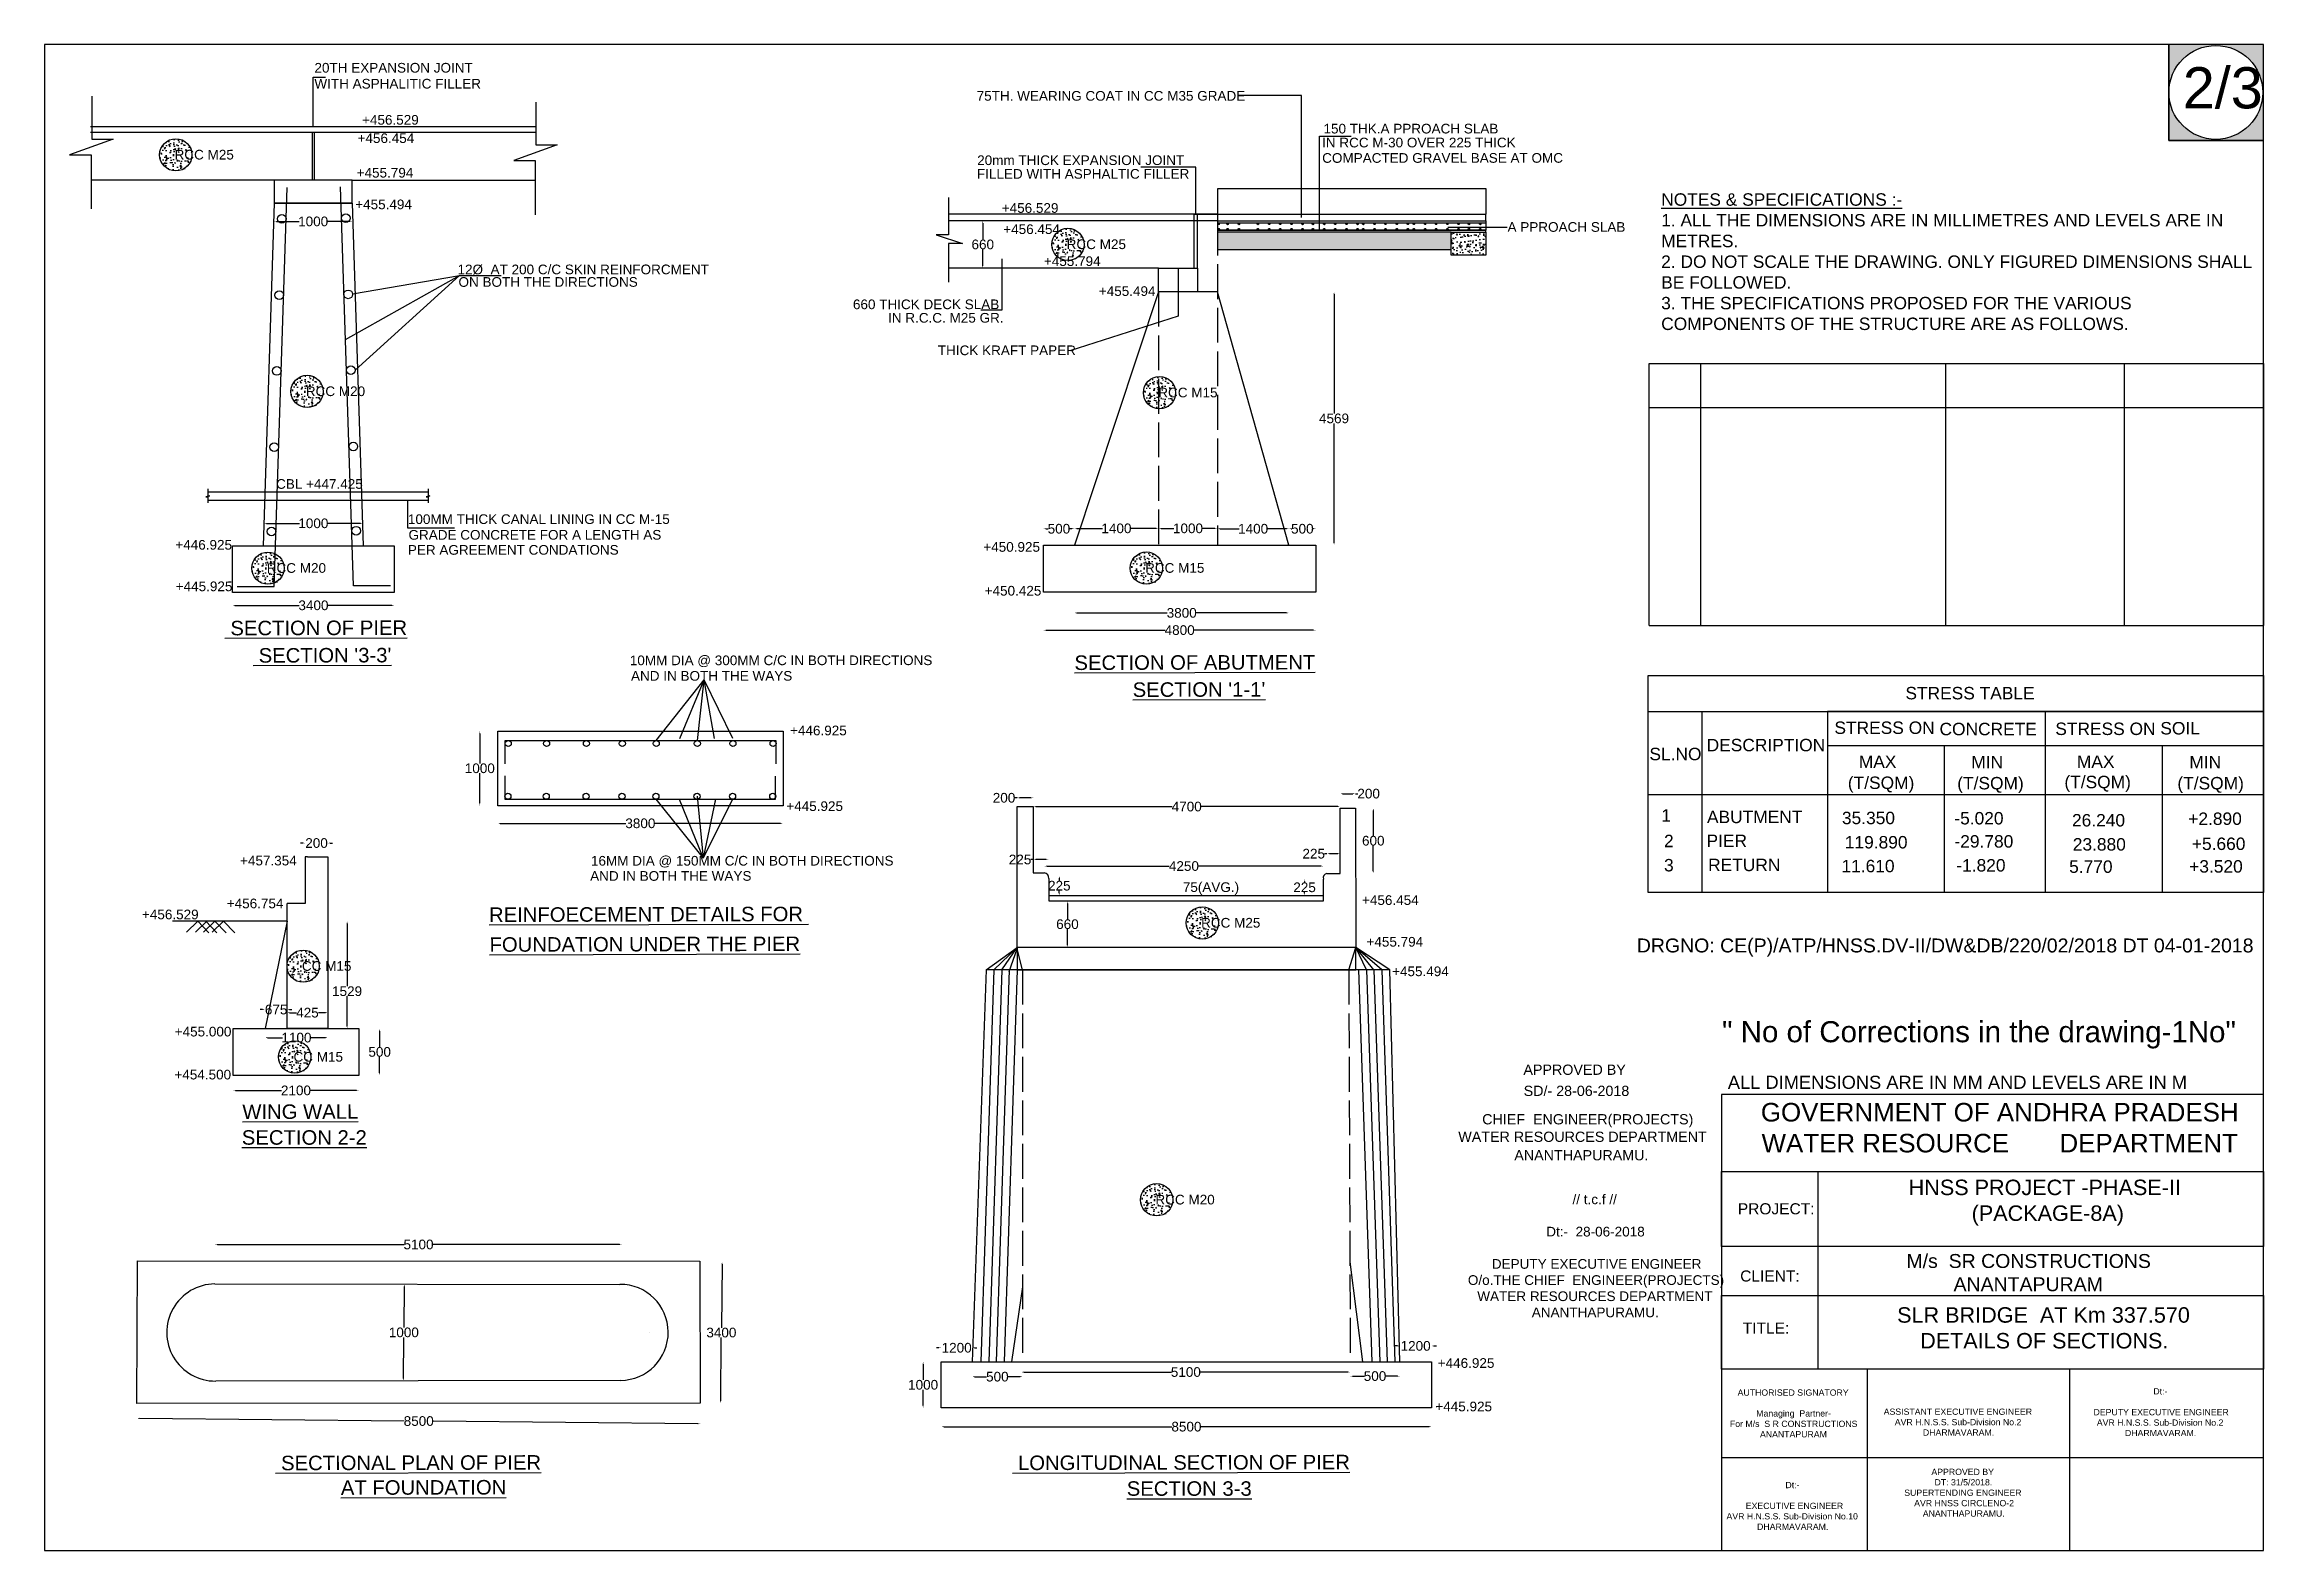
# Model space of a CAD drawing. Header units: inches. Extents: x 356128 to 379087, y -172684 to -157109.
import ezdxf

# ---------------------------------------------------------------- set-up
doc = ezdxf.new("R2010")
doc.units = ezdxf.units.IN
doc.header["$MEASUREMENT"] = 0
doc.linetypes.add('ACAD_ISO02W100', pattern=[15, 12, -3])
for name, color, linetype in [('DIMENSION', 7, 'Continuous'), ('DRAWING', 7, 'Continuous'), ('TEXT', 7, 'Continuous')]:
    doc.layers.add(name, color=color, linetype=linetype)
doc.styles.get("Standard").update_dxf_attribs({"font": 'arial.ttf'})
doc.dimstyles.new('ST100', dxfattribs={"dimtxt": 100, "dimasz": 25, "dimexe": 0, "dimexo": 300, "dimgap": 0.09, "dimtad": 0, "dimtih": 1, "dimtoh": 1, "dimdec": 0, "dimzin": 0, "dimdsep": 46, "dimtxsty": 'Standard', "dimcen": 0, "dimse1": 1, "dimse2": 1, "dimadec": 0, "dimazin": 0, "dimtfac": 1, "dimtdec": 0, "dimtofl": 0, "dimtmove": 0, "dimatfit": 3, "dimfxl": 2000, "dimtolj": 1, "dimtzin": 0, "dimarcsym": 0})
pattern_1 = [(50.141203, (0, 0), (110.631124, -9.404295), [11.565637, -127.222006]), (355.141203, (0, 0), (-21.682432, 115.941332), [9.25251, -101.777605]), (100.592603, (9.22, -0.78), (88.948774, 106.536966), [9.82928, -108.122068]), (46.325403, (-0.08, 30.84), (164.640037, -25.118766), [17.348455, -190.83301]), (96.776803, (13.64, 28.75), (143.762285, 150.572), [14.74392, -162.183076]), (351.325403, (-0.08, 30.84), (143.76217, 150.572114), [13.878764, -152.66641]), (21.141203, (15.36, 23.17), (92.200868, -61.860215), [11.565637, -127.222006]), (326.141203, (15.36, 23.17), (37.24559, 111.916425), [9.25251, -101.777605]), (71.592603, (23.05, 18.01), (129.446497, 50.05611), [9.82928, -108.122068]), (37.641203, (0, 0), (1.7486343, 51.3395247), [0, -100.543937, 0, -103.31969, 0, -102.163126]), (7.641203, (0, 0), (40.417541, 60.921428), [0, -58.907644, 0, -98.23081, 0, -38.937644]), (327.641203, (-34.39, -0.085), (82.328275, -3.2752683), [0, -38.552123, 0, -120.282624, 0, -159.60579]), (317.641203, (-49.81, -0.12), (89.893943, 15.658626), [0, -50.11776, 0, -79.879999, 0, -113.343242])]
pattern_2 = [(45, (0, 0), (-0.08838834765, 0.08838834765), [])]

msp = doc.modelspace()

# ---------------------------------------------------------------- texts
at = {"layer": 'DRAWING', "color": 7}
for s, p in [(' RCC M25', (357436.6, -158299.4)), (' RCC M25', (366665.6, -159225.9)), (' RCC M20', (358794.6, -160745.9)), (' RCC M15', (367613.1, -160758.9)), (' RCC M20', (358390.1, -162573.4)), (' RCC M15', (367477.1, -162572.9)), (' RCC M25', (368056.1, -166241.9)), (' CC M15', (358754, -166689)), (' CC M15', (358666.6, -167627.9)), (' RCC M20', (367583.6, -169104.9))]:
    msp.add_text(s, height=100, rotation=0.01749, dxfattribs=at).set_placement(p)
at = {"layer": 'DRAWING', "insert": (378250.2, -157344.6), "char_height": 426.14, "width": 804.792, "attachment_point": 1}
msp.add_mtext('2/3', dxfattribs=at)
at = {"layer": 'TEXT', "color": 7}
for s, p in [('WITH ASPHALITIC FILLER', (358921.8, -157565.7)), ('20TH EXPANSION JOINT', (358922.5, -157400.8)), ('75TH. WEARING COAT IN CC M35 GRADE', (365772.9, -157691.5)), ('+456.529', (359414.8, -157939.2)), ('150 THK.A PPROACH SLAB', (369361.1, -158030.3)), ('+456.454', (359368.3, -158128.5)), ('IN RCC M-30 OVER 225 THICK ', (369346.4, -158174.1)), ('+455.794', (359358.8, -158486)), ('20mm THICK EXPANSION JOINT', (365778.3, -158356.9)), ('FILLED WITH ASPHALTIC FILLER', (365775.9, -158498)), ('COMPACTED GRAVEL BASE AT OMC', (369347.4, -158333.5)), ('+455.494', (359344.3, -158813.5)), ('+456.529', (366032.7, -158850.6)), ('+456.454', (366048.3, -159070)), (' A PPROACH SLAB', (371226.2, -159047.1)), ('+455.794', (366468.8, -159400.5)), ('12Ø  AT 200 C/C SKIN REINFORCMENT', (360402.6, -159486.3)), ('ON BOTH THE DIRECTIONS', (360412.4, -159615.8)), ('660 THICK DECK SLAB', (364493.1, -159847.1)), ('+455.494', (367036.8, -159710)), ('IN R.C.C. M25 GR.', (364856.3, -159986.4)), ('THICK KRAFT PAPER', (365371.5, -160322.5)), ('CBL +447.425', (358525.3, -161704.5)), ('100MM THICK CANAL LINING IN CC M-15', (359889.2, -162068.5)), (' +446.925', (357444.5, -162333.6)), ('PER AGREEMENT CONDATIONS', (359888.8, -162386.2)), ('GRADE CONCRETE FOR A LENGTH AS ', (359895.3, -162230.7)), ('+450.925', (365841.8, -162355.5)), (' +445.925', (357448.5, -162763.1)), ('+450.425', (365855.8, -162808.5)), ('10MM DIA @ 300MM C/C IN BOTH DIRECTIONS', (362184.8, -163528.5)), ('AND IN BOTH THE WAYS', (362197.1, -163688.9)), ('+446.925', (363842.6, -164253.4)), ('+445.925', (363803.8, -165036)), ('+457.354', (358152.6, -165598.9)), ('16MM DIA @ 150MM C/C IN BOTH DIRECTIONS', (361782.8, -165601)), ('AND IN BOTH THE WAYS', (361774.6, -165757.9)), ('+456.754', (358015.3, -166042)), ('75(AVG.)', (367905.8, -165873.5)), ('+456.454', (369759.3, -166007.5)), ('+456.529', (357137.8, -166156)), ('+455.794', (369805.8, -166438.5)), ('+455.494', (370070.8, -166744)), ('+455.000', (357476.8, -167367.5)), ('+454.500', (357473.8, -167812)), ('+446.925', (370542.8, -170794.5)), ('+445.925', (370518.3, -171244))]:
    msp.add_text(s, height=100, rotation=0.01749, dxfattribs=at).set_placement(p)
at = {"layer": 'TEXT'}
for s, p in [('%%U SECTION OF PIER', (357994.9, -163219.9)), ("%%U SECTION '3-3'", (358287.3, -163502.3)), ('%%USECTION OF ABUTMENT', (366784.8, -163578.1)), ("%%USECTION '1-1'", (367386.9, -163856.4)), ('%%UREINFOECEMENT DETAILS FOR ', (360728.3, -166183.5)), ('%%UFOUNDATION UNDER THE PIER', (360733.6, -166491.9)), ('%%UWING WALL', (358176.3, -168221.4)), ('%%U SECTIONAL PLAN OF PIER', (358518.9, -171853.5)), ('%%U LONGITUDINAL SECTION OF PIER', (366142.3, -171851.9)), ('%%UAT FOUNDATION', (359196, -172107.7))]:
    msp.add_text(s, height=150, rotation=0.1412, dxfattribs=at).set_placement(p)
for s, height, p in [('STRESS TABLE', 128.498, (375380.9, -163881.7)), ('STRESS ON ', 128.5, (374646.5, -164239.2)), ('STRESS ON ', 128.5, (376931.5, -164250.4)), ('SOIL ', 128.5, (378018.1, -164244.4)), ('DESCRIPTION ', 128.498, (373324.7, -164418.6)), ('SL.NO ', 128.5, (372732.5, -164510.9)), ('MAX', 128.5, (374898.8, -164590.7)), ('MIN', 128.5, (376062.2, -164595.1)), ('MAX', 128.5, (377155.1, -164590.7)), ('MIN', 128.5, (378318.4, -164595.1)), ('1', 128.5, (372855.7, -165146.1)), ('ABUTMENT ', 128.5, (373328.2, -165161.8)), ('35.350', 128.5, (374724.2, -165172.2)), ('-5.020', 128.5, (375887.1, -165175)), ('26.240', 128.5, (377104, -165195.9)), ('+2.890', 128.5, (378307, -165180)), ('2', 128.5, (372883.6, -165410.1)), ('PIER', 128.5, (373323.3, -165408.2)), ('119.890', 128.5, (374754, -165423.2)), ('-29.780', 128.5, (375888.4, -165414.4)), ('23.880', 128.5, (377112.3, -165445)), ('+5.660', 128.5, (378344.3, -165439.3)), ('3', 128.5, (372883.7, -165660.4)), ('RETURN', 128.5, (373339.8, -165658.1)), ('11.610', 128.5, (374719.7, -165669.6)), ('-1.820', 128.5, (375907.7, -165661.9)), ('5.770', 128.5, (377074.7, -165675.7)), ('+3.520', 128.5, (378316.6, -165673)), ('APPROVED BY ', 105.816, (371429, -167764.4)), ('SD/- 28-06-2018', 105.816, (371431.6, -167982.8)), ('WATER RESOURCES DEPARTMENT ', 105.816, (370755.3, -168457.5)), ('ANANTHAPURAMU. ', 105.816, (371334.8, -168648.6))]:
    msp.add_text(s, height=height, dxfattribs=at).set_placement(p)
at = {"layer": 'TEXT', "attachment_point": 1}
for s, insert, char_height, width in [('{\\LNOTES & SPECIFICATIONS :- \\P}1. ALL THE DIMENSIONS ARE IN MILLIMETRES AND LEVELS ARE IN METRES. \\P2. DO NOT SCALE THE DRAWING. ONLY FIGURED DIMENSIONS SHALL BE FOLLOWED. \\P3. THE SPECIFICATIONS PROPOSED FOR THE VARIOUS COMPONENTS OF THE STRUCTURE ARE AS FOLLOWS.\\P ', (372854.4, -158648.8), 128.498, 6183.186), ('CONCRETE', (375733.6, -164124.2), 128.5, 1038.155), ('(T/SQM)', (374785.4, -164680), 128.5, 704.16), ('(T/SQM)', (375917.1, -164684.1), 128.5, 704.16), ('(T/SQM)', (377025.7, -164672), 128.5, 704.16), ('(T/SQM)', (378194.5, -164684.1), 128.5, 704.16), ('\\pi312.22;DRGNO: CE(P)/ATP/HNSS.DV-II/DW&DB/220/02/2018 DT 04-01-2018', (372290.2, -166354.5), 144.181, 6980.488), ('\\pi65.647;" No of Corrections in the drawing-1No"', (373418.2, -167209.1), 218.231, 5419.898), ('ALL DIMENSIONS ARE IN MM AND LEVELS ARE IN M', (373543.6, -167773.7), 135.41, 4832.295), ('CHIEF  ENGINEER(PROJECTS)', (371002.8, -168170.9), 105.816, 2971.913), ('{\\L SECTION 2-2 }', (358113.1, -168336.9), 150, 1556.843), ('\\pi2284.6;// t.c.f //\\P\\pi2514;\\P\\pi2012.9;Dt:-  28-06-2018\\P\\pi2514;\\P\\pi1410.7; DEPUTY EXECUTIVE ENGINEER\\P\\pi0;^I^I^IO/o.THE CHIEF  ENGINEER(PROJECTS)\\P\\pi1299.4;WATER RESOURCES DEPARTMENT\\P\\pi1863.1;ANANTHAPURAMU.', (369652.5, -169001.6), 100.172, 5027.935), ('PROJECT:', (373647.3, -169092), 114.85, 1071.605), ('\\pi587.92;M/s  SR CONSTRUCTIONS \\P\\pi1075.1;ANANTAPURAM', (374804, -169617.3), 144.181, 3679.333), ('CLIENT:', (373671.6, -169787.1), 114.85, 1071.605), ('TITLE:', (373698.1, -170325.4), 114.85, 622.796), ('\\pi977.38;SLR BRIDGE  AT Km 337.570\\P\\pi1215.3;DETAILS OF SECTIONS.', (374318, -170167.4), 159.864, 4962.611), ('\\pi1047.9;AUTHORISED SIGNATORY\\P\\pi1622;\\P\\pi1240.3;Managing  Partner-\\P\\pi968.44;For M/s  S R CONSTRUCTIONS\\P\\pi1279.3;ANANTAPURAM', (372597.1, -171017.6), 64.63, 3243.979), ('\\pi1554.2;Dt:-  \\P\\pi1622;\\P\\pi910.15; DEPUTY EXECUTIVE ENGINEER\\P\\pi969.56;AVR H.N.S.S. Sub-Division No.2\\P\\pi1260.7;DHARMAVARAM.', (376391.5, -171004.9), 64.63, 3243.979), ('\\pi1622;\\P\\P\\pi854.96;ASSISTANT EXECUTIVE ENGINEER\\P\\pi969.56;AVR H.N.S.S. Sub-Division No.2\\P\\pi1260.7;DHARMAVARAM.', (374301.3, -170999.8), 64.63, 3243.979), ('\\pi1298.7;APPROVED BY\\P\\pi1330.8;DT: 31/5/2018.  \\P\\pi1017.6;SUPERTENDING ENGINEER                \\P\\pi1095.1; AVR HNSS CIRCLENO-2\\P\\pi0;^I^I^I^I       ANANTHAPURAMU.', (374351.1, -171837.6), 64.63, 3243.979), ('{\\L SECTION 3-3 }', (367267.6, -171967.4), 150, 1556.843), ('\\pi1554.2;Dt:- \\P\\pi1622;\\P\\pi1093.3;  EXECUTIVE ENGINEER\\P\\pi944.23;AVR H.N.S.S. Sub-Division No.10\\P\\pi1260.7;DHARMAVARAM.', (372585.6, -171973.9), 64.63, 3243.979)]:
    msp.add_mtext(s, dxfattribs=dict(at, insert=insert, char_height=char_height, width=width))
at = {"layer": 'TEXT', "color": 7, "width": 5470.94, "attachment_point": 5}
for s, insert, char_height in [('GOVERNMENT OF ANDHRA PRADESH\\PWATER RESOURCE       DEPARTMENT', (376356.8, -168312), 191.836), ('HNSS PROJECT -PHASE-II\\P (PACKAGE-8A)', (376822.9, -169085.5), 159.864)]:
    msp.add_mtext(s, dxfattribs=dict(at, insert=insert, char_height=char_height))

# ---------------------------------------------------------------- blocks, each defined once
blk = doc.blocks.new('*D45')
at = {"layer": 'Defpoints', "color": 0, "ltscale": 0.4, "transparency": 16777216}
for p in [(359832, -169929), (359852, -169929), (359797, -170927)]:
    blk.add_point(p, dxfattribs=at)
at = {"layer": 'DRAWING', "color": 0, "lineweight": -2, "ltscale": 0.4, "transparency": 16777216}
for p, q in [((359852, -169954), (359848, -170377)), ((359842, -170903), (359847, -170480))]:
    blk.add_line(p, q, dxfattribs=at)
at = {"layer": 'DRAWING', "color": 0, "ltscale": 0.4, "transparency": 16777216}
for points in [[(359848, -169954), (359856, -169954), (359852, -169929)], [(359838, -170903), (359847, -170903), (359842, -170928)]]:
    blk.add_solid(points, dxfattribs=at)
at = {"layer": 'DRAWING', "color": 0, "ltscale": 0.4, "transparency": 16777216, "insert": (359847, -170428), "char_height": 100, "attachment_point": 5}
blk.add_mtext('\\A1;1000', dxfattribs=at)
blk = doc.blocks.new('*D46')
at = {"layer": 'Defpoints', "color": 0, "ltscale": 0.4, "transparency": 16777216}
for p in [(363084, -169697), (363082, -171162), (363125, -171162)]:
    blk.add_point(p, dxfattribs=at)
at = {"layer": 'DRAWING', "color": 0, "lineweight": -2, "ltscale": 0.4, "transparency": 16777216}
for p, q in [((363139, -169723), (363132, -170379)), ((363125, -171137), (363131, -170481))]:
    blk.add_line(p, q, dxfattribs=at)
at = {"layer": 'DRAWING', "color": 0, "ltscale": 0.4, "transparency": 16777216}
for points in [[(363134, -169723), (363143, -169723), (363139, -169698)], [(363121, -171137), (363129, -171137), (363125, -171162)]]:
    blk.add_solid(points, dxfattribs=at)
at = {"layer": 'DRAWING', "color": 0, "ltscale": 0.4, "transparency": 16777216, "insert": (363132, -170430), "char_height": 100, "attachment_point": 5}
blk.add_mtext('\\A1;3400', dxfattribs=at)
blk = doc.blocks.new('*D47')
at = {"layer": 'Defpoints', "color": 0, "ltscale": 0.4, "transparency": 16777216}
for p in [(357087, -171330), (362915, -171328), (362915, -171373)]:
    blk.add_point(p, dxfattribs=at)
at = {"layer": 'DRAWING', "color": 0, "lineweight": -2, "ltscale": 0.4, "transparency": 16777216}
for p, q in [((357112, -171316), (359851, -171343)), ((362890, -171373), (360150, -171346))]:
    blk.add_line(p, q, dxfattribs=at)
at = {"layer": 'DRAWING', "color": 0, "ltscale": 0.4, "transparency": 16777216}
for points in [[(357112, -171312), (357112, -171321), (357087, -171316)], [(362890, -171368), (362890, -171377), (362915, -171373)]]:
    blk.add_solid(points, dxfattribs=at)
at = {"layer": 'DRAWING', "color": 0, "ltscale": 0.4, "transparency": 16777216, "insert": (360001, -171345), "char_height": 100, "attachment_point": 5}
blk.add_mtext('\\A1;8500', dxfattribs=at)
blk = doc.blocks.new('*D48')
at = {"layer": 'Defpoints', "color": 0, "ltscale": 0.4, "transparency": 16777216}
for p in [(362103, -169519), (357894, -170134), (362103, -170138)]:
    blk.add_point(p, dxfattribs=at)
at = {"layer": 'DRAWING', "color": 0, "lineweight": -2, "ltscale": 0.4, "transparency": 16777216}
for p, q in [((357919, -169519), (359849, -169519)), ((362078, -169519), (360148, -169519))]:
    blk.add_line(p, q, dxfattribs=at)
at = {"layer": 'DRAWING', "color": 0, "ltscale": 0.4, "transparency": 16777216}
for points in [[(357919, -169514), (357919, -169523), (357894, -169519)], [(362078, -169514), (362078, -169523), (362103, -169519)]]:
    blk.add_solid(points, dxfattribs=at)
at = {"layer": 'DRAWING', "color": 0, "ltscale": 0.4, "transparency": 16777216, "insert": (359999, -169519), "char_height": 100, "attachment_point": 5}
blk.add_mtext('\\A1;5100', dxfattribs=at)
blk = doc.blocks.new('*D49')
at = {"layer": 'Defpoints', "color": 0, "ltscale": 0.4, "transparency": 16777216}
for p in [(358506, -158750), (359313, -158750), (359313, -158940)]:
    blk.add_point(p, dxfattribs=at)
at = {"layer": 'DIMENSION', "color": 0, "lineweight": -2, "ltscale": 0.4, "transparency": 16777216}
for p, q in [((358530, -158940), (358765, -158940)), ((359288, -158940), (359054, -158940))]:
    blk.add_line(p, q, dxfattribs=at)
at = {"layer": 'DIMENSION', "color": 0, "ltscale": 0.4, "transparency": 16777216}
for points in [[(358530, -158936), (358530, -158944), (358506, -158940)], [(359288, -158936), (359288, -158944), (359313, -158940)]]:
    blk.add_solid(points, dxfattribs=at)
at = {"layer": 'DIMENSION', "color": 0, "ltscale": 0.4, "transparency": 16777216, "insert": (358909, -158940), "char_height": 100, "attachment_point": 5}
blk.add_mtext('\\A1;1000', dxfattribs=at)
blk = doc.blocks.new('*D50')
at = {"layer": 'Defpoints', "color": 0, "ltscale": 0.4, "transparency": 16777216}
for p in [(358401, -162058), (359422, -162062), (359422, -162062)]:
    blk.add_point(p, dxfattribs=at)
at = {"layer": 'DIMENSION', "color": 0, "lineweight": -2, "ltscale": 0.4, "transparency": 16777216}
for p, q in [((358426, -162062), (358767, -162062)), ((359397, -162062), (359056, -162062))]:
    blk.add_line(p, q, dxfattribs=at)
at = {"layer": 'DIMENSION', "color": 0, "ltscale": 0.4, "transparency": 16777216}
for points in [[(358426, -162058), (358426, -162066), (358401, -162062)], [(359397, -162058), (359397, -162066), (359422, -162062)]]:
    blk.add_solid(points, dxfattribs=at)
at = {"layer": 'DIMENSION', "color": 0, "ltscale": 0.4, "transparency": 16777216, "insert": (358911, -162062), "char_height": 100, "attachment_point": 5}
blk.add_mtext('\\A1;1000', dxfattribs=at)
blk = doc.blocks.new('*D51')
at = {"layer": 'Defpoints', "color": 0, "ltscale": 0.4, "transparency": 16777216}
for p in [(358076, -162775), (359748, -162775), (359748, -162910)]:
    blk.add_point(p, dxfattribs=at)
at = {"layer": 'DIMENSION', "color": 0, "lineweight": -2, "ltscale": 0.4, "transparency": 16777216}
for p, q in [((358100, -162910), (358763, -162910)), ((359724, -162910), (359061, -162910))]:
    blk.add_line(p, q, dxfattribs=at)
at = {"layer": 'DIMENSION', "color": 0, "ltscale": 0.4, "transparency": 16777216}
for points in [[(358100, -162905), (358100, -162914), (358076, -162910)], [(359724, -162905), (359724, -162914), (359748, -162910)]]:
    blk.add_solid(points, dxfattribs=at)
at = {"layer": 'DIMENSION', "color": 0, "ltscale": 0.4, "transparency": 16777216, "insert": (358912, -162910), "char_height": 100, "attachment_point": 5}
blk.add_mtext('\\A1;3400', dxfattribs=at)
blk = doc.blocks.new('*D52')
at = {"layer": 'Defpoints', "color": 0, "ltscale": 0.4, "transparency": 16777216}
for p in [(360820, -164210), (360633, -164981), (360820, -164981)]:
    blk.add_point(p, dxfattribs=at)
at = {"layer": 'DIMENSION', "color": 0, "lineweight": -2, "ltscale": 0.4, "transparency": 16777216}
for p, q in [((360633, -164234), (360633, -164544)), ((360633, -164956), (360633, -164646))]:
    blk.add_line(p, q, dxfattribs=at)
at = {"layer": 'DIMENSION', "color": 0, "ltscale": 0.4, "transparency": 16777216}
for points in [[(360629, -164234), (360637, -164234), (360633, -164210)], [(360629, -164956), (360637, -164956), (360633, -164981)]]:
    blk.add_solid(points, dxfattribs=at)
at = {"layer": 'DIMENSION', "color": 0, "ltscale": 0.4, "transparency": 16777216, "insert": (360633, -164595), "char_height": 100, "attachment_point": 5}
blk.add_mtext('\\A1;1000', dxfattribs=at)
blk = doc.blocks.new('*D53')
at = {"layer": 'Defpoints', "color": 0, "ltscale": 0.4, "transparency": 16777216}
for p in [(360820, -164981), (363770, -164981), (363770, -165164)]:
    blk.add_point(p, dxfattribs=at)
at = {"layer": 'DIMENSION', "color": 0, "lineweight": -2, "ltscale": 0.4, "transparency": 16777216}
for p, q in [((360844, -165164), (362145, -165164)), ((363744, -165164), (362444, -165164))]:
    blk.add_line(p, q, dxfattribs=at)
at = {"layer": 'DIMENSION', "color": 0, "ltscale": 0.4, "transparency": 16777216}
for points in [[(360844, -165160), (360844, -165169), (360820, -165164)], [(363744, -165160), (363744, -165169), (363770, -165164)]]:
    blk.add_solid(points, dxfattribs=at)
at = {"layer": 'DIMENSION', "color": 0, "ltscale": 0.4, "transparency": 16777216, "insert": (362294, -165164), "char_height": 100, "attachment_point": 5}
blk.add_mtext('\\A1;3800', dxfattribs=at)
blk = doc.blocks.new('*D54')
at = {"layer": 'Defpoints', "color": 0, "ltscale": 0.4, "transparency": 16777216}
for p in [(365836, -158933), (365836, -158933), (365836, -159423)]:
    blk.add_point(p, dxfattribs=at)
at = {"layer": 'DIMENSION', "color": 0, "lineweight": -2, "ltscale": 0.4, "transparency": 16777216}
for p, q in [((365836, -158958), (365836, -159127)), ((365836, -159398), (365836, -159229))]:
    blk.add_line(p, q, dxfattribs=at)
at = {"layer": 'DIMENSION', "color": 0, "ltscale": 0.4, "transparency": 16777216}
for points in [[(365832, -158958), (365841, -158958), (365836, -158933)], [(365832, -159398), (365841, -159398), (365836, -159423)]]:
    blk.add_solid(points, dxfattribs=at)
at = {"layer": 'DIMENSION', "color": 0, "ltscale": 0.4, "transparency": 16777216, "insert": (365836, -159178), "char_height": 100, "attachment_point": 5}
blk.add_mtext('\\A1;660', dxfattribs=at)
blk = doc.blocks.new('*D55')
at = {"layer": 'Defpoints', "color": 0, "ltscale": 0.4, "transparency": 16777216}
for p in [(368263, -159668), (368170, -162286), (369470, -162286)]:
    blk.add_point(p, dxfattribs=at)
at = {"layer": 'DIMENSION', "color": 0, "lineweight": -2, "ltscale": 0.4, "transparency": 16777216}
for p, q in [((369470, -159692), (369470, -160926)), ((369470, -162262), (369470, -161028))]:
    blk.add_line(p, q, dxfattribs=at)
at = {"layer": 'DIMENSION', "color": 0, "ltscale": 0.4, "transparency": 16777216}
for points in [[(369466, -159692), (369474, -159692), (369470, -159668)], [(369466, -162262), (369474, -162262), (369470, -162286)]]:
    blk.add_solid(points, dxfattribs=at)
at = {"layer": 'DIMENSION', "color": 0, "ltscale": 0.4, "transparency": 16777216, "insert": (369470, -160977), "char_height": 100, "attachment_point": 5}
blk.add_mtext('\\A1;4569', dxfattribs=at)
blk = doc.blocks.new('*D56')
at = {"layer": 'Defpoints', "color": 0, "ltscale": 0.4, "transparency": 16777216}
for p in [(369004, -162118), (369004, -162286), (369282, -162286)]:
    blk.add_point(p, dxfattribs=at)
at = {"layer": 'DIMENSION', "color": 0, "lineweight": -2, "ltscale": 0.4, "transparency": 16777216}
for p, q in [((369028, -162118), (369032, -162118)), ((369256, -162118), (369253, -162118))]:
    blk.add_line(p, q, dxfattribs=at)
at = {"layer": 'DIMENSION', "color": 0, "ltscale": 0.4, "transparency": 16777216}
for points in [[(369028, -162113), (369028, -162122), (369004, -162118)], [(369256, -162113), (369256, -162122), (369282, -162118)]]:
    blk.add_solid(points, dxfattribs=at)
at = {"layer": 'DIMENSION', "color": 0, "ltscale": 0.4, "transparency": 16777216, "insert": (369142, -162118), "char_height": 100, "attachment_point": 5}
blk.add_mtext('\\A1;500', dxfattribs=at)
blk = doc.blocks.new('*D57')
at = {"layer": 'Defpoints', "color": 0, "ltscale": 0.4, "transparency": 16777216}
for p in [(368263, -162118), (368263, -162286), (369004, -162286)]:
    blk.add_point(p, dxfattribs=at)
at = {"layer": 'DIMENSION', "color": 0, "lineweight": -2, "ltscale": 0.4, "transparency": 16777216}
for p, q in [((368288, -162118), (368489, -162118)), ((368978, -162118), (368778, -162118))]:
    blk.add_line(p, q, dxfattribs=at)
at = {"layer": 'DIMENSION', "color": 0, "ltscale": 0.4, "transparency": 16777216}
for points in [[(368288, -162113), (368288, -162122), (368263, -162118)], [(368978, -162113), (368978, -162122), (369004, -162118)]]:
    blk.add_solid(points, dxfattribs=at)
at = {"layer": 'DIMENSION', "color": 0, "ltscale": 0.4, "transparency": 16777216, "insert": (368633, -162118), "char_height": 100, "attachment_point": 5}
blk.add_mtext('\\A1;1400', dxfattribs=at)
blk = doc.blocks.new('*D58')
at = {"layer": 'Defpoints', "color": 0, "ltscale": 0.4, "transparency": 16777216}
for p in [(367654, -162114), (367654, -162286), (368263, -162286)]:
    blk.add_point(p, dxfattribs=at)
at = {"layer": 'DIMENSION', "color": 0, "lineweight": -2, "ltscale": 0.4, "transparency": 16777216}
for p, q in [((367680, -162114), (367814, -162114)), ((368238, -162114), (368103, -162114))]:
    blk.add_line(p, q, dxfattribs=at)
at = {"layer": 'DIMENSION', "color": 0, "ltscale": 0.4, "transparency": 16777216}
for points in [[(367680, -162110), (367680, -162118), (367654, -162114)], [(368238, -162110), (368238, -162118), (368263, -162114)]]:
    blk.add_solid(points, dxfattribs=at)
at = {"layer": 'DIMENSION', "color": 0, "ltscale": 0.4, "transparency": 16777216, "insert": (367959, -162114), "char_height": 100, "attachment_point": 5}
blk.add_mtext('\\A1;1000', dxfattribs=at)
blk = doc.blocks.new('*D59')
at = {"layer": 'Defpoints', "color": 0, "ltscale": 0.4, "transparency": 16777216}
for p in [(366784, -162114), (366784, -162286), (367654, -162286)]:
    blk.add_point(p, dxfattribs=at)
at = {"layer": 'DIMENSION', "color": 0, "lineweight": -2, "ltscale": 0.4, "transparency": 16777216}
for p, q in [((366809, -162114), (367075, -162114)), ((367630, -162114), (367364, -162114))]:
    blk.add_line(p, q, dxfattribs=at)
at = {"layer": 'DIMENSION', "color": 0, "ltscale": 0.4, "transparency": 16777216}
for points in [[(366809, -162110), (366809, -162118), (366784, -162114)], [(367630, -162110), (367630, -162118), (367654, -162114)]]:
    blk.add_solid(points, dxfattribs=at)
at = {"layer": 'DIMENSION', "color": 0, "ltscale": 0.4, "transparency": 16777216, "insert": (367219, -162114), "char_height": 100, "attachment_point": 5}
blk.add_mtext('\\A1;1400', dxfattribs=at)
blk = doc.blocks.new('*D60')
at = {"layer": 'Defpoints', "color": 0, "ltscale": 0.4, "transparency": 16777216}
for p in [(366464, -162118), (366464, -162286), (366784, -162286)]:
    blk.add_point(p, dxfattribs=at)
at = {"layer": 'DIMENSION', "color": 0, "lineweight": -2, "ltscale": 0.4, "transparency": 16777216}
for p, q in [((366490, -162118), (366514, -162118)), ((366759, -162118), (366735, -162118))]:
    blk.add_line(p, q, dxfattribs=at)
at = {"layer": 'DIMENSION', "color": 0, "ltscale": 0.4, "transparency": 16777216}
for points in [[(366490, -162113), (366490, -162122), (366464, -162118)], [(366759, -162113), (366759, -162122), (366784, -162118)]]:
    blk.add_solid(points, dxfattribs=at)
at = {"layer": 'DIMENSION', "color": 0, "ltscale": 0.4, "transparency": 16777216, "insert": (366624, -162118), "char_height": 100, "attachment_point": 5}
blk.add_mtext('\\A1;500', dxfattribs=at)
blk = doc.blocks.new('*D61')
at = {"layer": 'Defpoints', "color": 0, "ltscale": 0.4, "transparency": 16777216}
for p in [(366784, -162286), (369004, -162286), (369004, -162988)]:
    blk.add_point(p, dxfattribs=at)
at = {"layer": 'DIMENSION', "color": 0, "lineweight": -2, "ltscale": 0.4, "transparency": 16777216}
for p, q in [((366809, -162988), (367745, -162988)), ((368978, -162988), (368043, -162988))]:
    blk.add_line(p, q, dxfattribs=at)
at = {"layer": 'DIMENSION', "color": 0, "ltscale": 0.4, "transparency": 16777216}
for points in [[(366809, -162984), (366809, -162993), (366784, -162988)], [(368978, -162984), (368978, -162993), (369004, -162988)]]:
    blk.add_solid(points, dxfattribs=at)
at = {"layer": 'DIMENSION', "color": 0, "ltscale": 0.4, "transparency": 16777216, "insert": (367894, -162988), "char_height": 100, "attachment_point": 5}
blk.add_mtext('\\A1;3800', dxfattribs=at)
blk = doc.blocks.new('*D62')
at = {"layer": 'Defpoints', "color": 0, "ltscale": 0.4, "transparency": 16777216}
for p in [(366464, -162772), (369282, -162772), (369282, -163166)]:
    blk.add_point(p, dxfattribs=at)
at = {"layer": 'DIMENSION', "color": 0, "lineweight": -2, "ltscale": 0.4, "transparency": 16777216}
for p, q in [((366490, -163166), (367722, -163166)), ((369256, -163166), (368024, -163166))]:
    blk.add_line(p, q, dxfattribs=at)
at = {"layer": 'DIMENSION', "color": 0, "ltscale": 0.4, "transparency": 16777216}
for points in [[(366490, -163162), (366490, -163170), (366464, -163166)], [(369256, -163162), (369256, -163170), (369282, -163166)]]:
    blk.add_solid(points, dxfattribs=at)
at = {"layer": 'DIMENSION', "color": 0, "ltscale": 0.4, "transparency": 16777216, "insert": (367873, -163166), "char_height": 100, "attachment_point": 5}
blk.add_mtext('\\A1;4800', dxfattribs=at)
blk = doc.blocks.new('*D63')
at = {"layer": 'Defpoints', "color": 0, "ltscale": 0.4, "transparency": 16777216}
for p in [(366192, -164900), (366192, -164991), (366359, -164991)]:
    blk.add_point(p, dxfattribs=at)
at = {"layer": 'DIMENSION', "color": 0, "lineweight": -2, "ltscale": 0.4, "transparency": 16777216}
for p, q in [((366192, -164900), (366167, -164900)), ((366334, -164900), (366217, -164900))]:
    blk.add_line(p, q, dxfattribs=at)
at = {"layer": 'DIMENSION', "color": 0, "ltscale": 0.4, "transparency": 16777216}
for points in [[(366217, -164896), (366217, -164905), (366192, -164900)], [(366334, -164896), (366334, -164905), (366359, -164900)]]:
    blk.add_solid(points, dxfattribs=at)
at = {"layer": 'DIMENSION', "color": 0, "ltscale": 0.4, "transparency": 16777216, "insert": (366056, -164900), "char_height": 100, "attachment_point": 5}
blk.add_mtext('\\A1;200', dxfattribs=at)
blk = doc.blocks.new('*D64')
at = {"layer": 'Defpoints', "color": 0, "ltscale": 0.4, "transparency": 16777216}
for p in [(366359, -165538), (366359, -165674), (366517, -165715)]:
    blk.add_point(p, dxfattribs=at)
at = {"layer": 'DIMENSION', "color": 0, "lineweight": -2, "ltscale": 0.4, "transparency": 16777216}
for p, q in [((366359, -165538), (366334, -165538)), ((366492, -165538), (366384, -165538))]:
    blk.add_line(p, q, dxfattribs=at)
at = {"layer": 'DIMENSION', "color": 0, "ltscale": 0.4, "transparency": 16777216}
for points in [[(366384, -165534), (366384, -165542), (366359, -165538)], [(366492, -165534), (366492, -165542), (366517, -165538)]]:
    blk.add_solid(points, dxfattribs=at)
at = {"layer": 'DIMENSION', "color": 0, "ltscale": 0.4, "transparency": 16777216, "insert": (366222, -165538), "char_height": 100, "attachment_point": 5}
blk.add_mtext('\\A1;225', dxfattribs=at)
blk = doc.blocks.new('*D65')
at = {"layer": 'Defpoints', "color": 0, "ltscale": 0.4, "transparency": 16777216}
for p in [(366514, -165707), (366520, -165910), (366628, -165910)]:
    blk.add_point(p, dxfattribs=at)
at = {"layer": 'DIMENSION', "color": 0, "lineweight": -2, "ltscale": 0.4, "transparency": 16777216}
for p, q in [((366628, -165732), (366628, -165758)), ((366628, -165886), (366628, -165860))]:
    blk.add_line(p, q, dxfattribs=at)
at = {"layer": 'DIMENSION', "color": 0, "ltscale": 0.4, "transparency": 16777216}
for points in [[(366624, -165732), (366632, -165732), (366628, -165707)], [(366624, -165886), (366632, -165886), (366628, -165910)]]:
    blk.add_solid(points, dxfattribs=at)
at = {"layer": 'DIMENSION', "color": 0, "ltscale": 0.4, "transparency": 16777216, "insert": (366628, -165809), "char_height": 100, "attachment_point": 5}
blk.add_mtext('\\A1;225', dxfattribs=at)
blk = doc.blocks.new('*D66')
at = {"layer": 'Defpoints', "color": 0, "ltscale": 0.4, "transparency": 16777216}
for p in [(366712, -165966), (366712, -166447), (366712, -166447)]:
    blk.add_point(p, dxfattribs=at)
at = {"layer": 'DIMENSION', "color": 0, "lineweight": -2, "ltscale": 0.4, "transparency": 16777216}
for p, q in [((366712, -165992), (366712, -166156)), ((366712, -166422), (366712, -166258))]:
    blk.add_line(p, q, dxfattribs=at)
at = {"layer": 'DIMENSION', "color": 0, "ltscale": 0.4, "transparency": 16777216}
for points in [[(366708, -165992), (366716, -165992), (366712, -165966)], [(366708, -166422), (366716, -166422), (366712, -166447)]]:
    blk.add_solid(points, dxfattribs=at)
at = {"layer": 'DIMENSION', "color": 0, "ltscale": 0.4, "transparency": 16777216, "insert": (366712, -166207), "char_height": 100, "attachment_point": 5}
blk.add_mtext('\\A1;660', dxfattribs=at)
blk = doc.blocks.new('*D67')
at = {"layer": 'Defpoints', "color": 0, "ltscale": 0.4, "transparency": 16777216}
for p in [(366474, -165674), (369360, -165606), (369360, -165740)]:
    blk.add_point(p, dxfattribs=at)
at = {"layer": 'DIMENSION', "color": 0, "lineweight": -2, "ltscale": 0.4, "transparency": 16777216}
for p, q in [((366500, -165606), (367766, -165606)), ((369334, -165606), (368068, -165606))]:
    blk.add_line(p, q, dxfattribs=at)
at = {"layer": 'DIMENSION', "color": 0, "ltscale": 0.4, "transparency": 16777216}
for points in [[(366500, -165601), (366500, -165610), (366474, -165606)], [(369334, -165601), (369334, -165610), (369360, -165606)]]:
    blk.add_solid(points, dxfattribs=at)
at = {"layer": 'DIMENSION', "color": 0, "ltscale": 0.4, "transparency": 16777216, "insert": (367917, -165606), "char_height": 100, "attachment_point": 5}
blk.add_mtext('\\A1;4250', dxfattribs=at)
blk = doc.blocks.new('*D68')
at = {"layer": 'Defpoints', "color": 0, "ltscale": 0.4, "transparency": 16777216}
for p in [(369396, -165478), (369396, -165682), (369534, -165682)]:
    blk.add_point(p, dxfattribs=at)
at = {"layer": 'DIMENSION', "color": 0, "lineweight": -2, "ltscale": 0.4, "transparency": 16777216}
for p, q in [((369396, -165478), (369372, -165478)), ((369509, -165478), (369422, -165478))]:
    blk.add_line(p, q, dxfattribs=at)
at = {"layer": 'DIMENSION', "color": 0, "ltscale": 0.4, "transparency": 16777216}
for points in [[(369422, -165474), (369422, -165482), (369396, -165478)], [(369509, -165474), (369509, -165482), (369534, -165478)]]:
    blk.add_solid(points, dxfattribs=at)
at = {"layer": 'DIMENSION', "color": 0, "ltscale": 0.4, "transparency": 16777216, "insert": (369260, -165478), "char_height": 100, "attachment_point": 5}
blk.add_mtext('\\A1;225', dxfattribs=at)
blk = doc.blocks.new('*D69')
at = {"layer": 'Defpoints', "color": 0, "ltscale": 0.4, "transparency": 16777216}
for p in [(369165, -165740), (369360, -165740), (369360, -165910)]:
    blk.add_point(p, dxfattribs=at)
at = {"layer": 'DIMENSION', "color": 0, "lineweight": -2, "ltscale": 0.4, "transparency": 16777216}
for p, q in [((369165, -165766), (369165, -165774)), ((369165, -165886), (369165, -165877))]:
    blk.add_line(p, q, dxfattribs=at)
at = {"layer": 'DIMENSION', "color": 0, "ltscale": 0.4, "transparency": 16777216}
for points in [[(369161, -165766), (369169, -165766), (369165, -165740)], [(369161, -165886), (369169, -165886), (369165, -165910)]]:
    blk.add_solid(points, dxfattribs=at)
at = {"layer": 'DIMENSION', "color": 0, "ltscale": 0.4, "transparency": 16777216, "insert": (369165, -165826), "char_height": 100, "attachment_point": 5}
blk.add_mtext('\\A1;225', dxfattribs=at)
blk = doc.blocks.new('*D70')
at = {"layer": 'Defpoints', "color": 0, "ltscale": 0.4, "transparency": 16777216}
for p in [(369692, -165006), (369534, -165682), (369876, -165682)]:
    blk.add_point(p, dxfattribs=at)
at = {"layer": 'DIMENSION', "color": 0, "lineweight": -2, "ltscale": 0.4, "transparency": 16777216}
for p, q in [((369876, -165032), (369876, -165293)), ((369876, -165658), (369876, -165396))]:
    blk.add_line(p, q, dxfattribs=at)
at = {"layer": 'DIMENSION', "color": 0, "ltscale": 0.4, "transparency": 16777216}
for points in [[(369872, -165032), (369880, -165032), (369876, -165006)], [(369872, -165658), (369880, -165658), (369876, -165682)]]:
    blk.add_solid(points, dxfattribs=at)
at = {"layer": 'DIMENSION', "color": 0, "ltscale": 0.4, "transparency": 16777216, "insert": (369876, -165344), "char_height": 100, "attachment_point": 5}
blk.add_mtext('\\A1;600', dxfattribs=at)
blk = doc.blocks.new('*D71')
at = {"layer": 'Defpoints', "color": 0, "ltscale": 0.4, "transparency": 16777216}
for p in [(369534, -165006), (369691, -164857), (369691, -165006)]:
    blk.add_point(p, dxfattribs=at)
at = {"layer": 'DIMENSION', "color": 0, "lineweight": -2, "ltscale": 0.4, "transparency": 16777216}
for p, q in [((369559, -164857), (369666, -164857)), ((369691, -164857), (369716, -164857))]:
    blk.add_line(p, q, dxfattribs=at)
at = {"layer": 'DIMENSION', "color": 0, "ltscale": 0.4, "transparency": 16777216}
for points in [[(369559, -164853), (369559, -164861), (369534, -164857)], [(369666, -164853), (369666, -164861), (369691, -164857)]]:
    blk.add_solid(points, dxfattribs=at)
at = {"layer": 'DIMENSION', "color": 0, "ltscale": 0.4, "transparency": 16777216, "insert": (369828, -164857), "char_height": 100, "attachment_point": 5}
blk.add_mtext('\\A1;200', dxfattribs=at)
blk = doc.blocks.new('*D72')
at = {"layer": 'Defpoints', "color": 0, "ltscale": 0.4, "transparency": 16777216}
for p in [(369534, -164797), (366359, -164991), (369534, -164991)]:
    blk.add_point(p, dxfattribs=at)
at = {"layer": 'DIMENSION', "color": 0, "lineweight": -2, "ltscale": 0.4, "transparency": 16777216}
for p, q in [((366384, -164991), (367795, -164991)), ((369509, -164991), (368098, -164991))]:
    blk.add_line(p, q, dxfattribs=at)
at = {"layer": 'DIMENSION', "color": 0, "ltscale": 0.4, "transparency": 16777216}
for points in [[(366384, -164987), (366384, -164995), (366359, -164991)], [(369509, -164987), (369509, -164995), (369534, -164991)]]:
    blk.add_solid(points, dxfattribs=at)
at = {"layer": 'DIMENSION', "color": 0, "ltscale": 0.4, "transparency": 16777216, "insert": (367946, -164991), "char_height": 100, "attachment_point": 5}
blk.add_mtext('\\A1;4700', dxfattribs=at)
blk = doc.blocks.new('*D73')
at = {"layer": 'Defpoints', "color": 0, "ltscale": 0.4, "transparency": 16777216}
for p in [(365406, -170587), (365406, -170731), (365726, -170731)]:
    blk.add_point(p, dxfattribs=at)
at = {"layer": 'DIMENSION', "color": 0, "lineweight": -2, "ltscale": 0.4, "transparency": 16777216}
for p, q in [((365382, -170587), (365356, -170587)), ((365751, -170587), (365776, -170587))]:
    blk.add_line(p, q, dxfattribs=at)
at = {"layer": 'DIMENSION', "color": 0, "ltscale": 0.4, "transparency": 16777216}
for points in [[(365382, -170583), (365382, -170591), (365406, -170587)], [(365751, -170583), (365751, -170591), (365726, -170587)]]:
    blk.add_solid(points, dxfattribs=at)
at = {"layer": 'DIMENSION', "color": 0, "ltscale": 0.4, "transparency": 16777216, "insert": (365566, -170587), "char_height": 100, "attachment_point": 5}
blk.add_mtext('\\A1;1200', dxfattribs=at)
blk = doc.blocks.new('*D74')
at = {"layer": 'Defpoints', "color": 0, "ltscale": 0.4, "transparency": 16777216}
for p in [(365406, -170731), (365219, -171209), (365406, -171209)]:
    blk.add_point(p, dxfattribs=at)
at = {"layer": 'DIMENSION', "color": 0, "lineweight": -2, "ltscale": 0.4, "transparency": 16777216}
for p, q in [((365219, -170756), (365219, -170919)), ((365219, -171184), (365219, -171021))]:
    blk.add_line(p, q, dxfattribs=at)
at = {"layer": 'DIMENSION', "color": 0, "ltscale": 0.4, "transparency": 16777216}
for points in [[(365215, -170756), (365223, -170756), (365219, -170731)], [(365215, -171184), (365223, -171184), (365219, -171209)]]:
    blk.add_solid(points, dxfattribs=at)
at = {"layer": 'DIMENSION', "color": 0, "ltscale": 0.4, "transparency": 16777216, "insert": (365219, -170970), "char_height": 100, "attachment_point": 5}
blk.add_mtext('\\A1;1000', dxfattribs=at)
blk = doc.blocks.new('*D75')
at = {"layer": 'Defpoints', "color": 0, "ltscale": 0.4, "transparency": 16777216}
for p in [(365726, -170731), (366248, -170731), (366248, -170886)]:
    blk.add_point(p, dxfattribs=at)
at = {"layer": 'DIMENSION', "color": 0, "lineweight": -2, "ltscale": 0.4, "transparency": 16777216}
for p, q in [((365751, -170886), (365876, -170886)), ((366222, -170886), (366097, -170886))]:
    blk.add_line(p, q, dxfattribs=at)
at = {"layer": 'DIMENSION', "color": 0, "ltscale": 0.4, "transparency": 16777216}
for points in [[(365751, -170881), (365751, -170890), (365726, -170886)], [(366222, -170881), (366222, -170890), (366248, -170886)]]:
    blk.add_solid(points, dxfattribs=at)
at = {"layer": 'DIMENSION', "color": 0, "ltscale": 0.4, "transparency": 16777216, "insert": (365987, -170886), "char_height": 100, "attachment_point": 5}
blk.add_mtext('\\A1;500', dxfattribs=at)
blk = doc.blocks.new('*D76')
at = {"layer": 'Defpoints', "color": 0, "ltscale": 0.4, "transparency": 16777216}
for p in [(369638, -170731), (366235, -170883), (369638, -170838)]:
    blk.add_point(p, dxfattribs=at)
at = {"layer": 'DIMENSION', "color": 0, "lineweight": -2, "ltscale": 0.4, "transparency": 16777216}
for p, q in [((366260, -170838), (367788, -170838)), ((369614, -170838), (368086, -170838))]:
    blk.add_line(p, q, dxfattribs=at)
at = {"layer": 'DIMENSION', "color": 0, "ltscale": 0.4, "transparency": 16777216}
for points in [[(366260, -170833), (366260, -170842), (366235, -170838)], [(369614, -170833), (369614, -170842), (369638, -170838)]]:
    blk.add_solid(points, dxfattribs=at)
at = {"layer": 'DIMENSION', "color": 0, "ltscale": 0.4, "transparency": 16777216, "insert": (367937, -170838), "char_height": 100, "attachment_point": 5}
blk.add_mtext('\\A1;5100', dxfattribs=at)
blk = doc.blocks.new('*D77')
at = {"layer": 'Defpoints', "color": 0, "ltscale": 0.4, "transparency": 16777216}
for p in [(369638, -170731), (370150, -170731), (370150, -170880)]:
    blk.add_point(p, dxfattribs=at)
at = {"layer": 'DIMENSION', "color": 0, "lineweight": -2, "ltscale": 0.4, "transparency": 16777216}
for p, q in [((369664, -170880), (369784, -170880)), ((370125, -170880), (370005, -170880))]:
    blk.add_line(p, q, dxfattribs=at)
at = {"layer": 'DIMENSION', "color": 0, "ltscale": 0.4, "transparency": 16777216}
for points in [[(369664, -170876), (369664, -170885), (369638, -170880)], [(370125, -170876), (370125, -170885), (370150, -170880)]]:
    blk.add_solid(points, dxfattribs=at)
at = {"layer": 'DIMENSION', "color": 0, "ltscale": 0.4, "transparency": 16777216, "insert": (369894, -170880), "char_height": 100, "attachment_point": 5}
blk.add_mtext('\\A1;500', dxfattribs=at)
blk = doc.blocks.new('*D78')
at = {"layer": 'Defpoints', "color": 0, "ltscale": 0.4, "transparency": 16777216}
for p in [(370479, -170568), (370150, -170731), (370479, -170731)]:
    blk.add_point(p, dxfattribs=at)
at = {"layer": 'DIMENSION', "color": 0, "lineweight": -2, "ltscale": 0.4, "transparency": 16777216}
for p, q in [((370125, -170568), (370100, -170568)), ((370504, -170568), (370529, -170568))]:
    blk.add_line(p, q, dxfattribs=at)
at = {"layer": 'DIMENSION', "color": 0, "ltscale": 0.4, "transparency": 16777216}
for points in [[(370125, -170563), (370125, -170572), (370150, -170568)], [(370504, -170563), (370504, -170572), (370479, -170568)]]:
    blk.add_solid(points, dxfattribs=at)
at = {"layer": 'DIMENSION', "color": 0, "ltscale": 0.4, "transparency": 16777216, "insert": (370314, -170568), "char_height": 100, "attachment_point": 5}
blk.add_mtext('\\A1;1200', dxfattribs=at)
blk = doc.blocks.new('*D79')
at = {"layer": 'Defpoints', "color": 0, "ltscale": 0.4, "transparency": 16777216}
for p in [(365406, -171209), (370479, -171209), (370479, -171403)]:
    blk.add_point(p, dxfattribs=at)
at = {"layer": 'DIMENSION', "color": 0, "lineweight": -2, "ltscale": 0.4, "transparency": 16777216}
for p, q in [((365432, -171403), (367793, -171403)), ((370454, -171403), (368092, -171403))]:
    blk.add_line(p, q, dxfattribs=at)
at = {"layer": 'DIMENSION', "color": 0, "ltscale": 0.4, "transparency": 16777216}
for points in [[(365432, -171399), (365432, -171407), (365406, -171403)], [(370454, -171399), (370454, -171407), (370479, -171403)]]:
    blk.add_solid(points, dxfattribs=at)
at = {"layer": 'DIMENSION', "color": 0, "ltscale": 0.4, "transparency": 16777216, "insert": (367943, -171403), "char_height": 100, "attachment_point": 5}
blk.add_mtext('\\A1;8500', dxfattribs=at)
blk = doc.blocks.new('*D80')
at = {"layer": 'Defpoints', "color": 0, "ltscale": 0.4, "transparency": 16777216}
for p in [(358827, -165510), (359060, -165368), (359060, -165510)]:
    blk.add_point(p, dxfattribs=at)
at = {"layer": 'DIMENSION', "color": 0, "lineweight": -2, "ltscale": 0.4, "transparency": 16777216}
for p, q in [((358802, -165368), (358777, -165368)), ((359085, -165368), (359110, -165368))]:
    blk.add_line(p, q, dxfattribs=at)
at = {"layer": 'DIMENSION', "color": 0, "ltscale": 0.4, "transparency": 16777216}
for points in [[(358802, -165363), (358802, -165372), (358827, -165368)], [(359085, -165363), (359085, -165372), (359060, -165368)]]:
    blk.add_solid(points, dxfattribs=at)
at = {"layer": 'DIMENSION', "color": 0, "ltscale": 0.4, "transparency": 16777216, "insert": (358944, -165368), "char_height": 100, "attachment_point": 5}
blk.add_mtext('\\A1;200', dxfattribs=at)
blk = doc.blocks.new('*D81')
at = {"layer": 'Defpoints', "color": 0, "ltscale": 0.4, "transparency": 16777216}
for p in [(358412, -167090), (358412, -167286), (358640, -167286)]:
    blk.add_point(p, dxfattribs=at)
at = {"layer": 'DIMENSION', "color": 0, "lineweight": -2, "ltscale": 0.4, "transparency": 16777216}
for p, q in [((358386, -167090), (358362, -167090)), ((358665, -167090), (358690, -167090))]:
    blk.add_line(p, q, dxfattribs=at)
at = {"layer": 'DIMENSION', "color": 0, "ltscale": 0.4, "transparency": 16777216}
for points in [[(358386, -167086), (358386, -167095), (358412, -167090)], [(358665, -167086), (358665, -167095), (358640, -167090)]]:
    blk.add_solid(points, dxfattribs=at)
at = {"layer": 'DIMENSION', "color": 0, "ltscale": 0.4, "transparency": 16777216, "insert": (358526, -167090), "char_height": 100, "attachment_point": 5}
blk.add_mtext('\\A1;675', dxfattribs=at)
blk = doc.blocks.new('*D82')
at = {"layer": 'Defpoints', "color": 0, "ltscale": 0.4, "transparency": 16777216}
for p in [(359060, -167122), (358640, -167286), (359060, -167286)]:
    blk.add_point(p, dxfattribs=at)
at = {"layer": 'DIMENSION', "color": 0, "lineweight": -2, "ltscale": 0.4, "transparency": 16777216}
for p, q in [((358665, -167122), (358737, -167122)), ((359035, -167122), (358963, -167122))]:
    blk.add_line(p, q, dxfattribs=at)
at = {"layer": 'DIMENSION', "color": 0, "ltscale": 0.4, "transparency": 16777216}
for points in [[(358665, -167117), (358665, -167126), (358640, -167122)], [(359035, -167117), (359035, -167126), (359060, -167122)]]:
    blk.add_solid(points, dxfattribs=at)
at = {"layer": 'DIMENSION', "color": 0, "ltscale": 0.4, "transparency": 16777216, "insert": (358850, -167122), "char_height": 100, "attachment_point": 5}
blk.add_mtext('\\A1;425', dxfattribs=at)
blk = doc.blocks.new('*D83')
at = {"layer": 'Defpoints', "color": 0, "ltscale": 0.4, "transparency": 16777216}
for p in [(359382, -167286), (359382, -167770), (359597, -167770)]:
    blk.add_point(p, dxfattribs=at)
at = {"layer": 'DIMENSION', "color": 0, "lineweight": -2, "ltscale": 0.4, "transparency": 16777216}
for p, q in [((359597, -167312), (359597, -167477)), ((359597, -167745), (359597, -167579))]:
    blk.add_line(p, q, dxfattribs=at)
at = {"layer": 'DIMENSION', "color": 0, "ltscale": 0.4, "transparency": 16777216}
for points in [[(359593, -167312), (359601, -167312), (359597, -167286)], [(359593, -167745), (359601, -167745), (359597, -167770)]]:
    blk.add_solid(points, dxfattribs=at)
at = {"layer": 'DIMENSION', "color": 0, "ltscale": 0.4, "transparency": 16777216, "insert": (359597, -167528), "char_height": 100, "attachment_point": 5}
blk.add_mtext('\\A1;500', dxfattribs=at)
blk = doc.blocks.new('*D84')
at = {"layer": 'Defpoints', "color": 0, "ltscale": 0.4, "transparency": 16777216}
for p in [(358412, -167286), (359060, -167286), (359060, -167380)]:
    blk.add_point(p, dxfattribs=at)
at = {"layer": 'DIMENSION', "color": 0, "lineweight": -2, "ltscale": 0.4, "transparency": 16777216}
for p, q in [((358436, -167380), (358591, -167380)), ((359035, -167380), (358880, -167380))]:
    blk.add_line(p, q, dxfattribs=at)
at = {"layer": 'DIMENSION', "color": 0, "ltscale": 0.4, "transparency": 16777216}
for points in [[(358436, -167376), (358436, -167385), (358412, -167380)], [(359035, -167376), (359035, -167385), (359060, -167380)]]:
    blk.add_solid(points, dxfattribs=at)
at = {"layer": 'DIMENSION', "color": 0, "ltscale": 0.4, "transparency": 16777216, "insert": (358736, -167380), "char_height": 100, "attachment_point": 5}
blk.add_mtext('\\A1;1100', dxfattribs=at)
blk = doc.blocks.new('*D85')
at = {"layer": 'Defpoints', "color": 0, "ltscale": 0.4, "transparency": 16777216}
for p in [(358080, -167770), (359382, -167770), (359382, -167926)]:
    blk.add_point(p, dxfattribs=at)
at = {"layer": 'DIMENSION', "color": 0, "lineweight": -2, "ltscale": 0.4, "transparency": 16777216}
for p, q in [((358106, -167926), (358581, -167926)), ((359356, -167926), (358881, -167926))]:
    blk.add_line(p, q, dxfattribs=at)
at = {"layer": 'DIMENSION', "color": 0, "ltscale": 0.4, "transparency": 16777216}
for points in [[(358106, -167922), (358106, -167930), (358080, -167926)], [(359356, -167922), (359356, -167930), (359382, -167926)]]:
    blk.add_solid(points, dxfattribs=at)
at = {"layer": 'DIMENSION', "color": 0, "ltscale": 0.4, "transparency": 16777216, "insert": (358731, -167926), "char_height": 100, "attachment_point": 5}
blk.add_mtext('\\A1;2100', dxfattribs=at)
blk = doc.blocks.new('*D86')
at = {"layer": 'Defpoints', "color": 0, "ltscale": 0.4, "transparency": 16777216}
for p in [(358640, -166176), (359260, -166176), (359060, -167286)]:
    blk.add_point(p, dxfattribs=at)
at = {"layer": 'DIMENSION', "color": 0, "lineweight": -2, "ltscale": 0.4, "transparency": 16777216}
for p, q in [((359260, -166200), (359260, -166849)), ((359260, -167262), (359260, -166952))]:
    blk.add_line(p, q, dxfattribs=at)
at = {"layer": 'DIMENSION', "color": 0, "ltscale": 0.4, "transparency": 16777216}
for points in [[(359256, -166200), (359264, -166200), (359260, -166176)], [(359256, -167262), (359264, -167262), (359260, -167286)]]:
    blk.add_solid(points, dxfattribs=at)
at = {"layer": 'DIMENSION', "color": 0, "ltscale": 0.4, "transparency": 16777216, "insert": (359260, -166900), "char_height": 100, "attachment_point": 5}
blk.add_mtext('\\A1;1529', dxfattribs=at)

# ---------------------------------------------------------------- dimensions: what is measured, and where the dimension line sits
at = {"layer": 'DIMENSION', "ltscale": 0.4}
for base, p1, p2, text, picture, middle in [((359313, -158940.1), (358505.5, -158749.5), (359313, -158749.5), '1000', '*D49', (358909.2, -158940.1)), ((359422, -162061.9), (358400.9, -162057.5), (359422, -162061.9), '1000', '*D50', (358911.5, -162061.9)), ((366464.5, -162117.5), (366784, -162286.5), (366464.5, -162286.5), '500', '*D60', (366624.2, -162117.5)), ((366784, -162114.3), (367654.5, -162286.5), (366784, -162286.5), '1400', '*D59', (367219.2, -162114.3)), ((367654.5, -162114), (368263, -162286.5), (367654.5, -162286.5), '1000', '*D58', (367958.8, -162114)), ((368263, -162117.5), (369003.5, -162286.5), (368263, -162286.5), '1400', '*D57', (368633.2, -162117.5)), ((369003.5, -162117.5), (369281.5, -162286.5), (369003.5, -162286.5), '500', '*D56', (369142.5, -162117.5)), ((369003.5, -162988.5), (366784, -162286.5), (369003.5, -162286.5), '3800', '*D61', (367893.8, -162988.5)), ((369281.5, -163166), (366464.5, -162771.5), (369281.5, -162771.5), '4800', '*D62', (367873, -163166)), ((359748.5, -162909.5), (358075.5, -162775), (359748.5, -162775), '3400', '*D51', (358912, -162909.5)), ((366192, -164900.5), (366359, -164991), (366192, -164991), '200', '*D63', (366055.8, -164900.5)), ((369534, -164991), (366359, -164991), (369534, -164797), '4700', '*D72', (367946.5, -164991)), ((369691.5, -164857), (369534, -165006.5), (369691.5, -165006), '200', '*D71', (369827.7, -164857)), ((363769.5, -165164.5), (360819.5, -164981), (363769.5, -164981), '3800', '*D53', (362294.5, -165164.5)), ((359060, -165367.5), (358827, -165510), (359060, -165510), '200', '*D80', (358943.5, -165367.5)), ((366359, -165538), (366517.3, -165715.2), (366359, -165674), '225', '*D64', (366222.2, -165538)), ((369396.5, -165478), (369534, -165682.5), (369396.5, -165682.5), '225', '*D68', (369259.7, -165478)), ((369359.5, -165605.5), (366474.5, -165674), (369359.5, -165740.5), '4250', '*D67', (367917, -165605.5)), ((358411.5, -167090.5), (358640, -167286.5), (358411.5, -167286.5), '675', '*D81', (358525.8, -167090.5)), ((359060, -167121.5), (358640, -167286.5), (359060, -167286.5), '425', '*D82', (358850, -167121.5)), ((359060, -167380.5), (358411.5, -167286.5), (359060, -167286.5), '1100', '*D84', (358735.8, -167380.5)), ((359381.5, -167926), (358080.5, -167770), (359381.5, -167770), '2100', '*D85', (358731, -167926)), ((365406.5, -170587), (365726, -170731), (365406.5, -170731), '1200', '*D73', (365566.2, -170587)), ((370479, -170567.5), (370150, -170731), (370479, -170731), '1200', '*D78', (370314.5, -170567.5)), ((366247.5, -170885.5), (365726, -170731), (366247.5, -170731), '500', '*D75', (365986.8, -170885.5)), ((369638.5, -170837.5), (366235, -170883.4), (369638.5, -170731), '5100', '*D76', (367936.8, -170837.5)), ((370150, -170880.5), (369638.5, -170731), (370150, -170731), '500', '*D77', (369894.2, -170880.5)), ((370479, -171403), (365406.5, -171209), (370479, -171209), '8500', '*D79', (367942.8, -171403))]:
    dim = msp.add_linear_dim(base=base, p1=p1, p2=p2, text=text, dimstyle='ST100', dxfattribs=at)
    dim.commit()
    dim.dimension.update_dxf_attribs({"geometry": picture, "text_midpoint": middle})
for base, p1, p2, text, picture, middle in [((365836.5, -158933), (365836.5, -159423), (365836.5, -158933), '660', '*D54', (365836.5, -159178)), ((369470, -162286.5), (368263, -159667.5), (368169.5, -162286.5), '4569', '*D55', (369470, -160977)), ((360633, -164981), (360819.5, -164209.5), (360819.5, -164981), '1000', '*D52', (360633, -164595.2)), ((369876, -165682.5), (369691.5, -165006.5), (369534, -165682.5), '600', '*D70', (369876, -165344.5)), ((366628, -165910.5), (366514.3, -165706.8), (366519.5, -165910.5), '225', '*D65', (366628, -165808.7)), ((369165, -165740.5), (369359.5, -165910.5), (369359.5, -165740.5), '225', '*D69', (369165, -165825.5)), ((366712, -166447), (366712, -165966.5), (366712, -166447), '660', '*D66', (366712, -166206.7)), ((359597, -167770), (359381.5, -167286.5), (359381.5, -167770), '500', '*D83', (359597, -167528.2)), ((365219, -171209), (365406.5, -170731), (365406.5, -171209), '1000', '*D74', (365219, -170970))]:
    dim = msp.add_linear_dim(base=base, p1=p1, p2=p2, angle=90, text=text, dimstyle='ST100', dxfattribs=at)
    dim.commit()
    dim.dimension.update_dxf_attribs({"geometry": picture, "text_midpoint": middle})
dim = msp.add_linear_dim(base=(359260, -166175.5), p1=(359060, -167286.5), p2=(358640, -166175.5), angle=90, text='1529', dimstyle='ST100', dxfattribs=at)
dim.commit()
dim.dimension.update_dxf_attribs({"geometry": '*D86', "text_midpoint": (359260, -166900.5), "dimtype": 160})
at = {"layer": 'DRAWING', "ltscale": 0.4}
dim = msp.add_linear_dim(base=(362103, -169518.5), p1=(357894, -170134.1), p2=(362103, -170138.2), text='5100', dimstyle='ST100', dxfattribs=at)
dim.commit()
dim.dimension.update_dxf_attribs({"geometry": '*D48', "text_midpoint": (359998.5, -169518.5)})
for base, p1, p2, angle, text, picture, middle in [((363124.6, -171161.9), (363083.8, -169697.4), (363081.9, -171161.5), 89.44194, '3400', '*D46', (363131.7, -170430)), ((359851.9, -169928.8), (359797, -170927.4), (359832.1, -169928.6), 89.44194, '1000', '*D45', (359847, -170428.4)), ((362914.6, -171372.9), (357086.5, -171329.5), (362915, -171328.5), 359.44194, '8500', '*D47', (360000.6, -171344.5))]:
    dim = msp.add_linear_dim(base=base, p1=p1, p2=p2, angle=angle, text=text, dimstyle='ST100', dxfattribs=at)
    dim.commit()
    dim.dimension.update_dxf_attribs({"geometry": picture, "text_midpoint": middle})

# ---------------------------------------------------------------- hatches: boundary and pattern name
at = {"layer": 'Defpoints', "ltscale": 0.4}
h = msp.add_hatch(dxfattribs=at)
h.set_pattern_fill('AR-SAND', color=256, scale=0.852272, style=0)
h.set_pattern_definition([(37.5, (78981.1557, -23432.5453), (-0.053687469, 1.642177762), [0, -1.2954532937, 0, -1.4488622364, 0, -1.3849418436]), (7.5, (78981.1557, -23432.5453), (1.508330962, 2.4052358), [0, -0.698862961, 0, -1.167612508, 0, -0.4474427495]), (327.5, (78980.1074, -23432.5453), (2.654095613, 0.0048230523), [0, -0.426135952, 0, -1.534089427, 0, -2.002838974]), (317.5, (78980.1074, -23432.5453), (2.562037244, 0.748018225), [0, -0.213067976, 0, -1.0056808464, 0, -1.15056707])])
h.paths.add_polyline_path([(378100.9, -157109), (378100.9, -157557.3, -0.9520527), (379086.5, -157605.7), (379086.5, -157109)])
h.paths.add_polyline_path([(378569.7, -158099.2, -0.3725087), (378100.9, -157654.2), (378100.9, -158099.2)])
h.paths.add_polyline_path([(378615.3, -158099.2), (379086.5, -158099.2), (379086.5, -157605.7, -0.4007378)])
at = {"layer": 'DRAWING', "ltscale": 0.4}
h = msp.add_hatch(dxfattribs=at)
h.set_pattern_fill('ANSI31', color=256, style=0)
h.set_pattern_definition(pattern_2)
h.paths.add_polyline_path([(379086.5, -157109), (378107.5, -157109), (378107.5, -157605.7, -1), (379077.5, -157605.7, -1), (378107.5, -157605.7), (378107.5, -158101), (379086.5, -158101)])
h = msp.add_hatch(dxfattribs=at)
h.set_pattern_fill('AR-CONC', color=256, scale=15.420849, angle=0.1412, style=0)
h.set_pattern_definition([(50.141203, (-1230, 9328.5), (110.631124, -9.404295), [11.565637, -127.222006]), (355.141203, (-1230, 9328.5), (-21.682432, 115.941332), [9.25251, -101.777605]), (100.592603, (-1220.78, 9327.72), (88.948774, 106.536966), [9.82928, -108.122068]), (46.325403, (-1230.08, 9359.34), (164.640037, -25.118766), [17.348455, -190.83301]), (96.776803, (-1216.36, 9357.25), (143.762285, 150.572), [14.74392, -162.183076]), (351.325403, (-1230.08, 9359.34), (143.76217, 150.572114), [13.878764, -152.66641]), (21.141203, (-1214.64, 9351.67), (92.200868, -61.860215), [11.565637, -127.222006]), (326.141203, (-1214.64, 9351.67), (37.24559, 111.916425), [9.25251, -101.777605]), (71.592603, (-1206.95, 9346.51), (129.446497, 50.05611), [9.82928, -108.122068]), (37.641203, (-1230, 9328.5), (1.7486343, 51.3395247), [0, -100.543937, 0, -103.31969, 0, -102.163126]), (7.641203, (-1230, 9328.5), (40.417541, 60.921428), [0, -58.907644, 0, -98.23081, 0, -38.937644]), (327.641203, (-1264.388, 9328.416), (82.328275, -3.2752683), [0, -38.552123, 0, -120.282624, 0, -159.60579]), (317.641203, (-1279.81, 9328.38), (89.893943, 15.658626), [0, -50.11776, 0, -79.879999, 0, -113.343242])])
h.paths.add_polyline_path([(357321, -158251, 1), (357655, -158251, 1)])
h.paths.add_polyline_path([(357410.7, -158327), (358013.6, -158326.8), (358013.6, -158171.6), (357410.7, -158171.7)], flags=9)
h = msp.add_hatch(dxfattribs=at)
h.set_pattern_fill('AR-CONC', color=256, scale=15.420849, angle=0.1412, style=0)
h.set_pattern_definition([(50.141203, (7999, 8402), (110.631124, -9.404295), [11.565637, -127.222006]), (355.141203, (7999, 8402), (-21.682432, 115.941332), [9.25251, -101.777605]), (100.592603, (8008.22, 8401.22), (88.948774, 106.536966), [9.82928, -108.122068]), (46.325403, (7998.92, 8432.84), (164.640037, -25.118766), [17.348455, -190.83301]), (96.776803, (8012.64, 8430.75), (143.762285, 150.572), [14.74392, -162.183076]), (351.325403, (7998.92, 8432.84), (143.76217, 150.572114), [13.878764, -152.66641]), (21.141203, (8014.36, 8425.17), (92.200868, -61.860215), [11.565637, -127.222006]), (326.141203, (8014.36, 8425.17), (37.24559, 111.916425), [9.25251, -101.777605]), (71.592603, (8022.05, 8420.01), (129.446497, 50.05611), [9.82928, -108.122068]), (37.641203, (7999, 8402), (1.7486343, 51.3395247), [0, -100.543937, 0, -103.31969, 0, -102.163126]), (7.641203, (7999, 8402), (40.417541, 60.921428), [0, -58.907644, 0, -98.23081, 0, -38.937644]), (327.641203, (7964.612, 8401.916), (82.328275, -3.2752683), [0, -38.552123, 0, -120.282624, 0, -159.60579]), (317.641203, (7949.19, 8401.88), (89.893943, 15.658626), [0, -50.11776, 0, -79.879999, 0, -113.343242])])
h.paths.add_polyline_path([(366550, -159177.5, 1), (366884, -159177.5, 1)])
h.paths.add_polyline_path([(366639.7, -159253.5), (367242.6, -159253.3), (367242.6, -159098.1), (366639.7, -159098.2)], flags=9)
at = {"layer": 'DRAWING'}
h = msp.add_hatch(dxfattribs=at)
h.set_pattern_fill('AR-SAND', color=256, scale=15, style=0)
h.set_pattern_definition([(37.5, (0, 0), (-0.9449004, 28.9023565), [0, -22.8, 0, -25.5, 0, -24.375]), (7.5, (0, 0), (26.5466506, 42.332191), [0, -12.3, 0, -20.55, 0, -7.875]), (327.5, (-18.45, 0), (46.712128, 0.0848858), [0, -7.5, 0, -27, 0, -35.25]), (317.5, (-18.45, 0), (45.091899, 13.1651335), [0, -3.75, 0, -17.7, 0, -20.25])])
h.paths.add_polyline_path([(370683, -159051.5), (368263, -159051.5), (368263, -159231), (370683, -159231)])
at = {"layer": 'DRAWING', "ltscale": 0.4}
h = msp.add_hatch(dxfattribs=at)
h.set_pattern_fill('ANSI31', color=256, style=0)
h.set_pattern_definition(pattern_2)
h.paths.add_polyline_path([(368277.5, -158953.5), (368276.5, -158953.5, 0.3980503), (368268, -158962.5, 1), (368286, -158962.5, 0.3980503)])
h = msp.add_hatch(dxfattribs=at)
h.set_pattern_fill('ANSI31', color=256, style=0)
h.set_pattern_definition([(315, (0, -317984.5), (-0.08838834765, -0.08838834765), [])])
h.paths.add_polyline_path([(368286, -159022, 1), (368268, -159022, 0.3980503), (368276.5, -159031), (368277.5, -159031, 0.3980503)])
h = msp.add_hatch(dxfattribs=at)
h.set_pattern_fill('ANSI31', color=256, style=0)
h.set_pattern_definition([(45, (91.5, 0), (-0.08838834765, 0.08838834765), [])])
h.paths.add_polyline_path([(368369, -158953.5), (368368, -158953.5, 0.3980503), (368359.5, -158962.5, 1), (368377.5, -158962.5, 0.3980503)])
h = msp.add_hatch(dxfattribs=at)
h.set_pattern_fill('ANSI31', color=256, style=0)
h.set_pattern_definition([(315, (91.5, -317984.5), (-0.08838834765, -0.08838834765), [])])
h.paths.add_polyline_path([(368369, -159031), (368368, -159031, -0.3980503), (368359.5, -159022, -1), (368377.5, -159022, -0.3980503)])
h = msp.add_hatch(dxfattribs=at)
h.set_pattern_fill('ANSI31', color=256, style=0)
h.set_pattern_definition([(45, (209, 0), (-0.08838834765, 0.08838834765), [])])
h.paths.add_polyline_path([(368486.5, -158953.5), (368485.5, -158953.5, 0.3980503), (368477, -158962.5, 1), (368495, -158962.5, 0.3980503)])
h = msp.add_hatch(dxfattribs=at)
h.set_pattern_fill('ANSI31', color=256, style=0)
h.set_pattern_definition([(315, (209, -317984.5), (-0.08838834765, -0.08838834765), [])])
h.paths.add_polyline_path([(368486.5, -159031), (368485.5, -159031, -0.3980503), (368477, -159022, -1), (368495, -159022, -0.3980503)])
h = msp.add_hatch(dxfattribs=at)
h.set_pattern_fill('ANSI31', color=256, style=0)
h.set_pattern_definition([(45, (405, 0), (-0.08838834765, 0.08838834765), [])])
h.paths.add_polyline_path([(368682.5, -158953.5), (368681.5, -158953.5, 0.3980503), (368673, -158962.5, 1), (368691, -158962.5, 0.3980503)])
h = msp.add_hatch(dxfattribs=at)
h.set_pattern_fill('ANSI31', color=256, style=0)
h.set_pattern_definition([(315, (405, -317984.5), (-0.08838834765, -0.08838834765), [])])
h.paths.add_polyline_path([(368682.5, -159031), (368681.5, -159031, -0.3980503), (368673, -159022, -1), (368691, -159022, -0.3980503)])
h = msp.add_hatch(dxfattribs=at)
h.set_pattern_fill('ANSI31', color=256, style=0)
h.set_pattern_definition([(45, (521.5, 0), (-0.08838834765, 0.08838834765), [])])
h.paths.add_polyline_path([(368799, -158953.5), (368798, -158953.5, 0.3980503), (368789.5, -158962.5, 1), (368807.5, -158962.5, 0.3980503)])
h = msp.add_hatch(dxfattribs=at)
h.set_pattern_fill('ANSI31', color=256, style=0)
h.set_pattern_definition([(315, (521.5, -317984.5), (-0.08838834765, -0.08838834765), [])])
h.paths.add_polyline_path([(368799, -159031), (368798, -159031, -0.3980503), (368789.5, -159022, -1), (368807.5, -159022, -0.3980503)])
h = msp.add_hatch(dxfattribs=at)
h.set_pattern_fill('ANSI31', color=256, style=0)
h.set_pattern_definition([(45, (634.5, 0), (-0.08838834765, 0.08838834765), [])])
h.paths.add_polyline_path([(368912, -158953.5), (368911, -158953.5, 0.3980503), (368902.5, -158962.5, 1), (368920.5, -158962.5, 0.3980503)])
h = msp.add_hatch(dxfattribs=at)
h.set_pattern_fill('ANSI31', color=256, style=0)
h.set_pattern_definition([(315, (634.5, -317984.5), (-0.08838834765, -0.08838834765), [])])
h.paths.add_polyline_path([(368912, -159031), (368911, -159031, -0.3980503), (368902.5, -159022, -1), (368920.5, -159022, -0.3980503)])
h = msp.add_hatch(dxfattribs=at)
h.set_pattern_fill('ANSI31', color=256, style=0)
h.set_pattern_definition([(45, (752, 0), (-0.08838834765, 0.08838834765), [])])
h.paths.add_polyline_path([(369029.5, -158953.5), (369028.5, -158953.5, 0.3980503), (369020, -158962.5, 1), (369038, -158962.5, 0.3980503)])
h = msp.add_hatch(dxfattribs=at)
h.set_pattern_fill('ANSI31', color=256, style=0)
h.set_pattern_definition([(315, (752, -317984.5), (-0.08838834765, -0.08838834765), [])])
h.paths.add_polyline_path([(369029.5, -159031), (369028.5, -159031, -0.3980503), (369020, -159022, -1), (369038, -159022, -0.3980503)])
h = msp.add_hatch(dxfattribs=at)
h.set_pattern_fill('ANSI31', color=256, style=0)
h.set_pattern_definition([(45, (866.5, 0), (-0.08838834765, 0.08838834765), [])])
h.paths.add_polyline_path([(369144, -158953.5), (369143, -158953.5, 0.3980503), (369134.5, -158962.5, 1), (369152.5, -158962.5, 0.3980503)])
h = msp.add_hatch(dxfattribs=at)
h.set_pattern_fill('ANSI31', color=256, style=0)
h.set_pattern_definition([(315, (866.5, -317984.5), (-0.08838834765, -0.08838834765), [])])
h.paths.add_polyline_path([(369144, -159031), (369143, -159031, -0.3980503), (369134.5, -159022, -1), (369152.5, -159022, -0.3980503)])
h = msp.add_hatch(dxfattribs=at)
h.set_pattern_fill('ANSI31', color=256, style=0)
h.set_pattern_definition([(45, (974.5, 0), (-0.08838834765, 0.08838834765), [])])
h.paths.add_polyline_path([(369252, -158953.5), (369251, -158953.5, 0.3980503), (369242.5, -158962.5, 1), (369260.5, -158962.5, 0.3980503)])
h = msp.add_hatch(dxfattribs=at)
h.set_pattern_fill('ANSI31', color=256, style=0)
h.set_pattern_definition([(315, (974.5, -317984.5), (-0.08838834765, -0.08838834765), [])])
h.paths.add_polyline_path([(369252, -159031), (369251, -159031, -0.3980503), (369242.5, -159022, -1), (369260.5, -159022, -0.3980503)])
h = msp.add_hatch(dxfattribs=at)
h.set_pattern_fill('ANSI31', color=256, style=0)
h.set_pattern_definition([(45, (1091, 0), (-0.08838834765, 0.08838834765), [])])
h.paths.add_polyline_path([(369368.5, -158953.5), (369367.5, -158953.5, 0.3980503), (369359, -158962.5, 1), (369377, -158962.5, 0.3980503)])
h = msp.add_hatch(dxfattribs=at)
h.set_pattern_fill('ANSI31', color=256, style=0)
h.set_pattern_definition([(315, (1091, -317984.5), (-0.08838834765, -0.08838834765), [])])
h.paths.add_polyline_path([(369368.5, -159031), (369367.5, -159031, -0.3980503), (369359, -159022, -1), (369377, -159022, -0.3980503)])
h = msp.add_hatch(dxfattribs=at)
h.set_pattern_fill('ANSI31', color=256, style=0)
h.set_pattern_definition([(45, (1204, 0), (-0.08838834765, 0.08838834765), [])])
h.paths.add_polyline_path([(369481.5, -158953.5), (369480.5, -158953.5, 0.3980503), (369472, -158962.5, 1), (369490, -158962.5, 0.3980503)])
h = msp.add_hatch(dxfattribs=at)
h.set_pattern_fill('ANSI31', color=256, style=0)
h.set_pattern_definition([(315, (1204, -317984.5), (-0.08838834765, -0.08838834765), [])])
h.paths.add_polyline_path([(369481.5, -159031), (369480.5, -159031, -0.3980503), (369472, -159022, -1), (369490, -159022, -0.3980503)])
h = msp.add_hatch(dxfattribs=at)
h.set_pattern_fill('ANSI31', color=256, style=0)
h.set_pattern_definition([(45, (1321.5, 0), (-0.08838834765, 0.08838834765), [])])
h.paths.add_polyline_path([(369599, -158953.5), (369598, -158953.5, 0.3980503), (369589.5, -158962.5, 1), (369607.5, -158962.5, 0.3980503)])
h = msp.add_hatch(dxfattribs=at)
h.set_pattern_fill('ANSI31', color=256, style=0)
h.set_pattern_definition([(315, (1321.5, -317984.5), (-0.08838834765, -0.08838834765), [])])
h.paths.add_polyline_path([(369599, -159031), (369598, -159031, -0.3980503), (369589.5, -159022, -1), (369607.5, -159022, -0.3980503)])
h = msp.add_hatch(dxfattribs=at)
h.set_pattern_fill('ANSI31', color=256, style=0)
h.set_pattern_definition([(45, (1436, 0), (-0.08838834765, 0.08838834765), [])])
h.paths.add_polyline_path([(369713.5, -158953.5), (369712.5, -158953.5, 0.3980503), (369704, -158962.5, 1), (369722, -158962.5, 0.3980503)])
h = msp.add_hatch(dxfattribs=at)
h.set_pattern_fill('ANSI31', color=256, style=0)
h.set_pattern_definition([(315, (1436, -317984.5), (-0.08838834765, -0.08838834765), [])])
h.paths.add_polyline_path([(369713.5, -159031), (369712.5, -159031, -0.3980503), (369704, -159022, -1), (369722, -159022, -0.3980503)])
h = msp.add_hatch(dxfattribs=at)
h.set_pattern_fill('ANSI31', color=256, style=0)
h.set_pattern_definition([(45, (1494.5, 0), (-0.08838834765, 0.08838834765), [])])
h.paths.add_polyline_path([(369772, -158953.5), (369771, -158953.5, 0.3980503), (369762.5, -158962.5, 1), (369780.5, -158962.5, 0.3980503)])
h = msp.add_hatch(dxfattribs=at)
h.set_pattern_fill('ANSI31', color=256, style=0)
h.set_pattern_definition([(315, (1494.5, -317984.5), (-0.08838834765, -0.08838834765), [])])
h.paths.add_polyline_path([(369772, -159031), (369771, -159031, -0.3980503), (369762.5, -159022, -1), (369780.5, -159022, -0.3980503)])
h = msp.add_hatch(dxfattribs=at)
h.set_pattern_fill('ANSI31', color=256, style=0)
h.set_pattern_definition([(45, (1611, 0), (-0.08838834765, 0.08838834765), [])])
h.paths.add_polyline_path([(369888.5, -158953.5), (369887.5, -158953.5, 0.3980503), (369879, -158962.5, 1), (369897, -158962.5, 0.3980503)])
h = msp.add_hatch(dxfattribs=at)
h.set_pattern_fill('ANSI31', color=256, style=0)
h.set_pattern_definition([(315, (1611, -317984.5), (-0.08838834765, -0.08838834765), [])])
h.paths.add_polyline_path([(369888.5, -159031), (369887.5, -159031, -0.3980503), (369879, -159022, -1), (369897, -159022, -0.3980503)])
h = msp.add_hatch(dxfattribs=at)
h.set_pattern_fill('ANSI31', color=256, style=0)
h.set_pattern_definition([(45, (1724, 0), (-0.08838834765, 0.08838834765), [])])
h.paths.add_polyline_path([(370001.5, -158953.5), (370000.5, -158953.5, 0.3980503), (369992, -158962.5, 1), (370010, -158962.5, 0.3980503)])
h = msp.add_hatch(dxfattribs=at)
h.set_pattern_fill('ANSI31', color=256, style=0)
h.set_pattern_definition([(315, (1724, -317984.5), (-0.08838834765, -0.08838834765), [])])
h.paths.add_polyline_path([(370001.5, -159031), (370000.5, -159031, -0.3980503), (369992, -159022, -1), (370010, -159022, -0.3980503)])
h = msp.add_hatch(dxfattribs=at)
h.set_pattern_fill('ANSI31', color=256, style=0)
h.set_pattern_definition([(45, (1841.5, 0), (-0.08838834765, 0.08838834765), [])])
h.paths.add_polyline_path([(370119, -158953.5), (370118, -158953.5, 0.3980503), (370109.5, -158962.5, 1), (370127.5, -158962.5, 0.3980503)])
h = msp.add_hatch(dxfattribs=at)
h.set_pattern_fill('ANSI31', color=256, style=0)
h.set_pattern_definition([(315, (1841.5, -317984.5), (-0.08838834765, -0.08838834765), [])])
h.paths.add_polyline_path([(370119, -159031), (370118, -159031, -0.3980503), (370109.5, -159022, -1), (370127.5, -159022, -0.3980503)])
h = msp.add_hatch(dxfattribs=at)
h.set_pattern_fill('ANSI31', color=256, style=0)
h.set_pattern_definition([(45, (1956, 0), (-0.08838834765, 0.08838834765), [])])
h.paths.add_polyline_path([(370233.5, -158953.5), (370232.5, -158953.5, 0.3980503), (370224, -158962.5, 1), (370242, -158962.5, 0.3980503)])
h = msp.add_hatch(dxfattribs=at)
h.set_pattern_fill('ANSI31', color=256, style=0)
h.set_pattern_definition([(315, (1956, -317984.5), (-0.08838834765, -0.08838834765), [])])
h.paths.add_polyline_path([(370233.5, -159031), (370232.5, -159031, -0.3980503), (370224, -159022, -1), (370242, -159022, -0.3980503)])
h = msp.add_hatch(dxfattribs=at)
h.set_pattern_fill('ANSI31', color=256, style=0)
h.set_pattern_definition([(45, (2018, 0), (-0.08838834765, 0.08838834765), [])])
h.paths.add_polyline_path([(370295.5, -158953.5), (370294.5, -158953.5, 0.3980503), (370286, -158962.5, 1), (370304, -158962.5, 0.3980503)])
h = msp.add_hatch(dxfattribs=at)
h.set_pattern_fill('ANSI31', color=256, style=0)
h.set_pattern_definition([(315, (2018, -317984.5), (-0.08838834765, -0.08838834765), [])])
h.paths.add_polyline_path([(370295.5, -159031), (370294.5, -159031, -0.3980503), (370286, -159022, -1), (370304, -159022, -0.3980503)])
h = msp.add_hatch(dxfattribs=at)
h.set_pattern_fill('ANSI31', color=256, style=0)
h.set_pattern_definition([(45, (2134.5, 0), (-0.08838834765, 0.08838834765), [])])
h.paths.add_polyline_path([(370412, -158953.5), (370411, -158953.5, 0.3980503), (370402.5, -158962.5, 1), (370420.5, -158962.5, 0.3980503)])
h = msp.add_hatch(dxfattribs=at)
h.set_pattern_fill('ANSI31', color=256, style=0)
h.set_pattern_definition([(315, (2134.5, -317984.5), (-0.08838834765, -0.08838834765), [])])
h.paths.add_polyline_path([(370412, -159031), (370411, -159031, -0.3980503), (370402.5, -159022, -1), (370420.5, -159022, -0.3980503)])
h = msp.add_hatch(dxfattribs=at)
h.set_pattern_fill('ANSI31', color=256, style=0)
h.set_pattern_definition([(45, (2247.5, 0), (-0.08838834765, 0.08838834765), [])])
h.paths.add_polyline_path([(370525, -158953.5), (370524, -158953.5, 0.3980503), (370515.5, -158962.5, 1), (370533.5, -158962.5, 0.3980503)])
h = msp.add_hatch(dxfattribs=at)
h.set_pattern_fill('ANSI31', color=256, style=0)
h.set_pattern_definition([(315, (2247.5, -317984.5), (-0.08838834765, -0.08838834765), [])])
h.paths.add_polyline_path([(370525, -159031), (370524, -159031, -0.3980503), (370515.5, -159022, -1), (370533.5, -159022, -0.3980503)])
h = msp.add_hatch(dxfattribs=at)
h.set_pattern_fill('ANSI31', color=256, style=0)
h.set_pattern_definition([(45, (2365, 0), (-0.08838834765, 0.08838834765), [])])
h.paths.add_polyline_path([(370642.5, -158953.5), (370641.5, -158953.5, 0.3980503), (370633, -158962.5, 1), (370651, -158962.5, 0.3980503)])
h = msp.add_hatch(dxfattribs=at)
h.set_pattern_fill('ANSI31', color=256, style=0)
h.set_pattern_definition([(315, (2365, -317984.5), (-0.08838834765, -0.08838834765), [])])
h.paths.add_polyline_path([(370642.5, -159031), (370641.5, -159031, -0.3980503), (370633, -159022, -1), (370651, -159022, -0.3980503)])
h = msp.add_hatch(dxfattribs=at)
h.set_pattern_fill('AR-CONC', color=256, scale=15.420849, angle=0.1412, style=0)
h.set_pattern_definition(pattern_1)
h.paths.add_polyline_path([(371041, -159051.5), (370683, -159051.5), (370683, -159288), (371041, -159288)])
h = msp.add_hatch(dxfattribs=at)
h.set_pattern_fill('ANSI31', color=256, style=0)
h.set_pattern_definition([(45, (2479.5, 0), (-0.08838834765, 0.08838834765), [])])
h.paths.add_polyline_path([(370757, -158953.5), (370756, -158953.5, 0.3980503), (370747.5, -158962.5, 1), (370765.5, -158962.5, 0.3980503)])
h = msp.add_hatch(dxfattribs=at)
h.set_pattern_fill('ANSI31', color=256, style=0)
h.set_pattern_definition([(315, (2479.5, -317984.5), (-0.08838834765, -0.08838834765), [])])
h.paths.add_polyline_path([(370757, -159031), (370756, -159031, -0.3980503), (370747.5, -159022, -1), (370765.5, -159022, -0.3980503)])
h = msp.add_hatch(dxfattribs=at)
h.set_pattern_fill('ANSI31', color=256, style=0)
h.set_pattern_definition([(45, (2588.5, 0), (-0.08838834765, 0.08838834765), [])])
h.paths.add_polyline_path([(370866, -158953.5), (370865, -158953.5, 0.3980503), (370856.5, -158962.5, 1), (370874.5, -158962.5, 0.3980503)])
h = msp.add_hatch(dxfattribs=at)
h.set_pattern_fill('ANSI31', color=256, style=0)
h.set_pattern_definition([(315, (2588.5, -317984.5), (-0.08838834765, -0.08838834765), [])])
h.paths.add_polyline_path([(370866, -159031), (370865, -159031, -0.3980503), (370856.5, -159022, -1), (370874.5, -159022, -0.3980503)])
h = msp.add_hatch(dxfattribs=at)
h.set_pattern_fill('ANSI31', color=256, style=0)
h.set_pattern_definition([(45, (2705, 0), (-0.08838834765, 0.08838834765), [])])
h.paths.add_polyline_path([(370982.5, -158953.5), (370981.5, -158953.5, 0.3980503), (370973, -158962.5, 1), (370991, -158962.5, 0.3980503)])
h = msp.add_hatch(dxfattribs=at)
h.set_pattern_fill('ANSI31', color=256, style=0)
h.set_pattern_definition([(315, (2705, -317984.5), (-0.08838834765, -0.08838834765), [])])
h.paths.add_polyline_path([(370982.5, -159031), (370981.5, -159031, -0.3980503), (370973, -159022, -1), (370991, -159022, -0.3980503)])
h = msp.add_hatch(dxfattribs=at)
h.set_pattern_fill('AR-CONC', color=256, scale=15.420849, angle=0.1412, style=0)
h.set_pattern_definition([(50.141203, (128, 6882), (110.631124, -9.404295), [11.565637, -127.222006]), (355.141203, (128, 6882), (-21.682432, 115.941332), [9.25251, -101.777605]), (100.592603, (137.22, 6881.22), (88.948774, 106.536966), [9.82928, -108.122068]), (46.325403, (127.92, 6912.84), (164.640037, -25.118766), [17.348455, -190.83301]), (96.776803, (141.64, 6910.75), (143.762285, 150.572), [14.74392, -162.183076]), (351.325403, (127.92, 6912.84), (143.76217, 150.572114), [13.878764, -152.66641]), (21.141203, (143.36, 6905.17), (92.200868, -61.860215), [11.565637, -127.222006]), (326.141203, (143.36, 6905.17), (37.24559, 111.916425), [9.25251, -101.777605]), (71.592603, (151.05, 6900.01), (129.446497, 50.05611), [9.82928, -108.122068]), (37.641203, (128, 6882), (1.7486343, 51.3395247), [0, -100.543937, 0, -103.31969, 0, -102.163126]), (7.641203, (128, 6882), (40.417541, 60.921428), [0, -58.907644, 0, -98.23081, 0, -38.937644]), (327.641203, (93.612, 6881.916), (82.328275, -3.2752683), [0, -38.552123, 0, -120.282624, 0, -159.60579]), (317.641203, (78.19, 6881.88), (89.893943, 15.658626), [0, -50.11776, 0, -79.879999, 0, -113.343242])])
h.paths.add_polyline_path([(358679, -160697.5, 1), (359013, -160697.5, 1)])
h.paths.add_polyline_path([(358768.7, -160773.5), (359371.6, -160773.3), (359371.6, -160618.1), (358768.7, -160618.2)], flags=9)
h = msp.add_hatch(dxfattribs=at)
h.set_pattern_fill('AR-CONC', color=256, scale=15.420849, angle=0.1412, style=0)
h.set_pattern_definition([(50.141203, (8946.5, 6869), (110.631124, -9.404295), [11.565637, -127.222006]), (355.141203, (8946.5, 6869), (-21.682432, 115.941332), [9.25251, -101.777605]), (100.592603, (8955.72, 6868.22), (88.948774, 106.536966), [9.82928, -108.122068]), (46.325403, (8946.42, 6899.84), (164.640037, -25.118766), [17.348455, -190.83301]), (96.776803, (8960.14, 6897.75), (143.762285, 150.572), [14.74392, -162.183076]), (351.325403, (8946.42, 6899.84), (143.76217, 150.572114), [13.878764, -152.66641]), (21.141203, (8961.86, 6892.17), (92.200868, -61.860215), [11.565637, -127.222006]), (326.141203, (8961.86, 6892.17), (37.24559, 111.916425), [9.25251, -101.777605]), (71.592603, (8969.55, 6887.01), (129.446497, 50.05611), [9.82928, -108.122068]), (37.641203, (8946.5, 6869), (1.7486343, 51.3395247), [0, -100.543937, 0, -103.31969, 0, -102.163126]), (7.641203, (8946.5, 6869), (40.417541, 60.921428), [0, -58.907644, 0, -98.23081, 0, -38.937644]), (327.641203, (8912.112, 6868.916), (82.328275, -3.2752683), [0, -38.552123, 0, -120.282624, 0, -159.60579]), (317.641203, (8896.69, 6868.88), (89.893943, 15.658626), [0, -50.11776, 0, -79.879999, 0, -113.343242])])
h.paths.add_polyline_path([(367497.5, -160710.5, 1), (367831.5, -160710.5, 1)])
h.paths.add_polyline_path([(367587.2, -160786.5), (368190.1, -160786.3), (368190.1, -160631.1), (367587.2, -160631.2)], flags=9)
h = msp.add_hatch(dxfattribs=at)
h.set_pattern_fill('AR-CONC', color=256, scale=15.420849, angle=0.1412, style=0)
h.set_pattern_definition([(50.141203, (-276.5, 5054.5), (110.631124, -9.404295), [11.565637, -127.222006]), (355.141203, (-276.5, 5054.5), (-21.682432, 115.941332), [9.25251, -101.777605]), (100.592603, (-267.28, 5053.72), (88.948774, 106.536966), [9.82928, -108.122068]), (46.325403, (-276.58, 5085.34), (164.640037, -25.118766), [17.348455, -190.83301]), (96.776803, (-262.86, 5083.25), (143.762285, 150.572), [14.74392, -162.183076]), (351.325403, (-276.58, 5085.34), (143.76217, 150.572114), [13.878764, -152.66641]), (21.141203, (-261.14, 5077.67), (92.200868, -61.860215), [11.565637, -127.222006]), (326.141203, (-261.14, 5077.67), (37.24559, 111.916425), [9.25251, -101.777605]), (71.592603, (-253.45, 5072.51), (129.446497, 50.05611), [9.82928, -108.122068]), (37.641203, (-276.5, 5054.5), (1.7486343, 51.3395247), [0, -100.543937, 0, -103.31969, 0, -102.163126]), (7.641203, (-276.5, 5054.5), (40.417541, 60.921428), [0, -58.907644, 0, -98.23081, 0, -38.937644]), (327.641203, (-310.888, 5054.416), (82.328275, -3.2752683), [0, -38.552123, 0, -120.282624, 0, -159.60579]), (317.641203, (-326.31, 5054.38), (89.893943, 15.658626), [0, -50.11776, 0, -79.879999, 0, -113.343242])])
h.paths.add_polyline_path([(358274.5, -162525, 1), (358608.5, -162525, 1)])
h.paths.add_polyline_path([(358364.2, -162601), (358967.1, -162600.8), (358967.1, -162445.6), (358364.2, -162445.7)], flags=9)
h = msp.add_hatch(dxfattribs=at)
h.set_pattern_fill('AR-CONC', color=256, scale=15.420849, angle=0.1412, style=0)
h.set_pattern_definition([(50.141203, (8810.5, 5055), (110.631124, -9.404295), [11.565637, -127.222006]), (355.141203, (8810.5, 5055), (-21.682432, 115.941332), [9.25251, -101.777605]), (100.592603, (8819.72, 5054.22), (88.948774, 106.536966), [9.82928, -108.122068]), (46.325403, (8810.42, 5085.84), (164.640037, -25.118766), [17.348455, -190.83301]), (96.776803, (8824.14, 5083.75), (143.762285, 150.572), [14.74392, -162.183076]), (351.325403, (8810.42, 5085.84), (143.76217, 150.572114), [13.878764, -152.66641]), (21.141203, (8825.865, 5078.17), (92.200868, -61.860215), [11.565637, -127.222006]), (326.141203, (8825.86, 5078.17), (37.24559, 111.916425), [9.25251, -101.777605]), (71.592603, (8833.55, 5073.01), (129.446497, 50.05611), [9.82928, -108.122068]), (37.641203, (8810.5, 5055), (1.7486343, 51.3395247), [0, -100.543937, 0, -103.31969, 0, -102.163126]), (7.641203, (8810.5, 5055), (40.417541, 60.921428), [0, -58.907644, 0, -98.23081, 0, -38.937644]), (327.641203, (8776.113, 5054.916), (82.328275, -3.2752683), [0, -38.552123, 0, -120.282624, 0, -159.60579]), (317.641203, (8760.69, 5054.88), (89.893943, 15.658626), [0, -50.11776, 0, -79.879999, 0, -113.343242])])
h.paths.add_polyline_path([(367361.5, -162524.5, 1), (367695.5, -162524.5, 1)])
h.paths.add_polyline_path([(367451.2, -162600.5), (368054.1, -162600.3), (368054.1, -162445.1), (367451.2, -162445.2)], flags=9)
h = msp.add_hatch(dxfattribs=at)
h.set_pattern_fill('AR-CONC', color=256, scale=15.420849, angle=0.1412, style=0)
h.set_pattern_definition([(50.141203, (9389.5, 1386), (110.631124, -9.404295), [11.565637, -127.222006]), (355.141203, (9389.5, 1386), (-21.682432, 115.941332), [9.25251, -101.777605]), (100.592603, (9398.72, 1385.22), (88.948774, 106.536966), [9.82928, -108.122068]), (46.325403, (9389.42, 1416.84), (164.640037, -25.118766), [17.348455, -190.83301]), (96.776803, (9403.14, 1414.75), (143.762285, 150.572), [14.74392, -162.183076]), (351.325403, (9389.42, 1416.84), (143.76217, 150.572114), [13.878764, -152.66641]), (21.141203, (9404.865, 1409.17), (92.200868, -61.860215), [11.565637, -127.222006]), (326.141203, (9404.86, 1409.17), (37.24559, 111.916425), [9.25251, -101.777605]), (71.592603, (9412.55, 1404.02), (129.446497, 50.05611), [9.82928, -108.122068]), (37.641203, (9389.5, 1386), (1.7486343, 51.3395247), [0, -100.543937, 0, -103.31969, 0, -102.163126]), (7.641203, (9389.5, 1386), (40.417541, 60.921428), [0, -58.907644, 0, -98.23081, 0, -38.937644]), (327.641203, (9355.112, 1385.916), (82.328275, -3.2752683), [0, -38.552123, 0, -120.282624, 0, -159.60579]), (317.641203, (9339.69, 1385.88), (89.893943, 15.658626), [0, -50.11776, 0, -79.879999, 0, -113.343242])])
h.paths.add_polyline_path([(367940.5, -166193.5, 1), (368274.5, -166193.5, 1)])
h.paths.add_polyline_path([(368030.2, -166269.5), (368734, -166269.2), (368733.9, -166114), (368030.2, -166114.2)], flags=9)
h = msp.add_hatch(dxfattribs=at)
h.set_pattern_fill('AR-CONC', color=256, scale=15.420849, angle=0.1412, style=0)
h.set_pattern_definition([(50.141203, (87.44, 938.88), (110.631124, -9.404295), [11.565637, -127.222006]), (355.141203, (87.44, 938.88), (-21.682432, 115.941332), [9.25251, -101.777605]), (100.592603, (96.66, 938.09), (88.948774, 106.536966), [9.82928, -108.122068]), (46.325403, (87.36, 969.72), (164.640037, -25.118766), [17.348455, -190.83301]), (96.776803, (101.08, 967.63), (143.762285, 150.572), [14.74392, -162.183076]), (351.325403, (87.36, 969.72), (143.76217, 150.572114), [13.878764, -152.66641]), (21.141203, (102.8, 962.05), (92.200868, -61.860215), [11.565637, -127.222006]), (326.141203, (102.8, 962.05), (37.24559, 111.916425), [9.25251, -101.777605]), (71.592603, (110.48, 956.89), (129.446497, 50.05611), [9.82928, -108.122068]), (37.641203, (87.437, 938.878), (1.7486343, 51.3395247), [0, -100.543937, 0, -103.31969, 0, -102.163126]), (7.641203, (87.44, 938.88), (40.417541, 60.921428), [0, -58.907644, 0, -98.23081, 0, -38.937644]), (327.641203, (53.05, 938.793), (82.328275, -3.2752683), [0, -38.552123, 0, -120.282624, 0, -159.60579]), (317.641203, (37.63, 938.755), (89.893943, 15.658626), [0, -50.11776, 0, -79.879999, 0, -113.343242])])
h.paths.add_polyline_path([(358638.4, -166640.6, 1), (358972.4, -166640.6, 1)])
h.paths.add_polyline_path([(358728.1, -166716.6), (359331, -166716.4), (359331, -166561.2), (358728.1, -166561.4)], flags=9)
h = msp.add_hatch(dxfattribs=at)
h.set_pattern_fill('AR-CONC', color=256, scale=15.420849, angle=0.1412, style=0)
h.set_pattern_definition(pattern_1)
h.paths.add_polyline_path([(358551, -167579.5, 1), (358885, -167579.5, 1)])
h.paths.add_polyline_path([(358640.7, -167655.5), (359243.6, -167655.3), (359243.6, -167500.1), (358640.7, -167500.2)], flags=9)
h = msp.add_hatch(dxfattribs=at)
h.set_pattern_fill('AR-CONC', color=256, scale=15.420849, angle=0.1412, style=0)
h.set_pattern_definition([(50.141203, (8917, -1477), (110.631124, -9.404295), [11.565637, -127.222006]), (355.141203, (8917, -1477), (-21.682432, 115.941332), [9.25251, -101.777605]), (100.592603, (8926.22, -1477.78), (88.948774, 106.536966), [9.82928, -108.122068]), (46.325403, (8916.92, -1446.16), (164.640037, -25.118766), [17.348455, -190.83301]), (96.776803, (8930.64, -1448.25), (143.762285, 150.572), [14.74392, -162.183076]), (351.325403, (8916.92, -1446.16), (143.76217, 150.572114), [13.878764, -152.66641]), (21.141203, (8932.365, -1453.83), (92.200868, -61.860215), [11.565637, -127.222006]), (326.141203, (8932.36, -1453.83), (37.24559, 111.916425), [9.25251, -101.777605]), (71.592603, (8940.05, -1458.99), (129.446497, 50.05611), [9.82928, -108.122068]), (37.641203, (8917, -1477), (1.7486343, 51.3395247), [0, -100.543937, 0, -103.31969, 0, -102.163126]), (7.641203, (8917, -1477), (40.417541, 60.921428), [0, -58.907644, 0, -98.23081, 0, -38.937644]), (327.641203, (8882.613, -1477.084), (82.328275, -3.2752683), [0, -38.552123, 0, -120.282624, 0, -159.60579]), (317.641203, (8867.19, -1477.12), (89.893943, 15.658626), [0, -50.11776, 0, -79.879999, 0, -113.343242])])
h.paths.add_polyline_path([(367468, -169056.5, 1), (367802, -169056.5, 1)])
h.paths.add_polyline_path([(367557.7, -169132.5), (368261.5, -169132.2), (368261.4, -168977), (367557.7, -168977.2)], flags=9)

# ---------------------------------------------------------------- linework, layer by layer
at = {"layer": 'Defpoints', "ltscale": 0.4}
msp.add_lwpolyline([(379086.5, -157109), (378100.9, -157109), (378100.9, -158099.2), (379086.5, -158099.2)], close=True, dxfattribs=at)
at = {"layer": 'DRAWING', "ltscale": 0.4}
for p, q in [((357814.5, -161734), (360100, -161734)), ((360100, -161824), (357814.5, -161824))]:
    msp.add_line(p, q, dxfattribs=at)
for points in [[(379086.5, -157109), (356128.5, -157109), (356128.5, -172684), (379086.5, -172684)], [(379086.5, -157109), (378107.5, -157109), (378107.5, -158101), (379086.5, -158101)], [(358505.5, -158749.5), (359313, -158749.5), (359313, -158511.5), (358505.5, -158511.5)], [(368263, -158865), (371043, -158865), (371043, -158601.5), (368263, -158601.5)], [(370683, -159051.5), (371041, -159051.5), (371041, -159288), (370683, -159288)], [(366784, -162286.5), (369003.5, -162286.5), (368263, -159667.5), (367654.5, -159667.5)], [(358075.5, -162293), (359748.5, -162293), (359748.5, -162775), (358075.5, -162775)], [(366464.5, -162286.5), (369281.5, -162286.5), (369281.5, -162771.5), (366464.5, -162771.5)], [(360819.5, -164209.5), (363769.5, -164209.5), (363769.5, -164981), (360819.5, -164981)], [(366192, -166678.5), (369696.5, -166678.5), (369696.5, -166447), (366192, -166447)], [(365726, -170731), (370150, -170731), (370047.5, -166678.5), (365872.5, -166678.5)], [(358080.5, -167286.5), (359381.5, -167286.5), (359381.5, -167770), (358080.5, -167770)], [(365406.5, -170731), (370479, -170731), (370479, -171209), (365406.5, -171209)]]:
    msp.add_lwpolyline(points, close=True, dxfattribs=at)
for points in [[(356619, -157645.5), (356619, -158089), (356840.5, -158089), (356389.5, -158250), (356613, -158250), (356613, -158811)], [(361213, -157705.5), (361213, -158149), (361434.5, -158149), (360983.5, -158310), (361207, -158310), (361207, -158871)], [(356606, -157956.5), (361213, -157956.5)], [(356606, -158016.5), (361213, -158016.5)], [(358898.5, -158016.5), (358898.5, -158511.5)], [(358919, -158016.5), (358919, -158511.5)], [(358505.5, -158511.5), (356617, -158511.5)], [(358123.5, -162714), (358504, -162714), (358640.5, -158588.5)], [(359708, -162706.5), (359327.5, -162706.5), (359191, -158581)], [(359313, -158511.5), (361207, -158511.5)], [(359429.5, -162293), (359314.5, -158749.5), (358505.5, -158749.5), (358393.5, -162293)], [(365481.5, -158690.5), (365481.5, -159077.5), (365352.5, -159077.5), (365625, -159169), (365483, -159169), (365483, -159568.5)], [(368263, -158865), (365483, -158865)], [(368024.5, -159423), (368024.5, -158865), (368057, -158865)], [(368057, -159423), (368057, -158865), (368263, -158865), (368263, -158933)], [(371041, -158933), (371041, -158867.5), (368296.5, -158867.5), (368263, -158867.5)], [(368263, -158933), (365483, -158933)], [(368263, -158933), (371041, -158933), (371041, -159031)], [(368263, -158953.5), (371041, -158953.5)], [(371041, -159051.5), (371041, -159031), (368263, -159031)], [(368263, -159031), (371041, -159031)], [(368263, -159231), (370683, -159231), (370683, -159051.5), (368263, -159051.5)], [(367654.5, -159423), (365483, -159423)], [(367654.5, -159667.5), (367654.5, -159423), (368057, -159423), (368057, -159667.5)], [(357821, -161706), (357821, -161776.5), (357838.5, -161776.5), (357798, -161786), (357821, -161786), (357821, -161850)], [(360100, -161706), (360100, -161776.5), (360117.5, -161776.5), (360077, -161786), (360100, -161786), (360100, -161850)], [(360895, -164549), (360895, -164306.5), (363697, -164306.5), (363697, -164547)], [(360891.5, -164672.5), (360891.5, -164915), (363693.5, -164915), (363693.5, -164674.5)], [(366192, -166447), (366192, -164991), (366359, -164991), (366359, -165674), (366474.5, -165674)], [(369396.5, -165682.5), (369534, -165682.5), (369534, -165006.5), (369691.5, -165006.5), (369696.5, -166447)], [(358850, -165510), (359060, -165510), (359060, -167286.5), (358640, -167286.5), (358640, -165994)], [(358850, -165510), (358827, -165510), (358827, -165994), (358640, -165994)], [(366519.5, -165734), (366519.5, -165966.5), (369359.5, -165966.5), (369359.5, -165740.5)], [(366519.5, -165910.5), (369359.5, -165910.5)], [(358640, -166175.5), (357453.5, -166175.5)], [(357714.5, -166175.5), (357597, -166289.5)], [(357809, -166175.5), (357691.5, -166289.5)], [(357714.5, -166175.5), (357830, -166295)], [(357892.5, -166175.5), (357775, -166289.5)], [(357797, -166175.5), (357912.5, -166295)], [(357981.5, -166175.5), (357864, -166289.5)], [(357892.5, -166175.5), (358008, -166295)], [(357981.5, -166175.5), (358097, -166295)], [(358640, -166175.5), (358411.5, -167286.5)], [(365872.5, -166678.5), (366192, -166447)], [(365952, -166678.5), (366192, -166447)], [(366033.5, -166678.5), (366192, -166447)], [(366108, -166694.9), (366192, -166462)], [(366247.5, -166678.5), (366192, -166462)], [(369622.5, -166678.5), (369696.5, -166447)], [(369807.5, -166678.5), (369696.5, -166447)], [(369882.5, -166678.5), (369696.5, -166447)], [(369964, -166678.5), (369696.5, -166447)], [(370047.5, -166678.5), (369696.5, -166447)], [(365952, -166678.5), (365816.5, -170731)], [(366033.5, -166678.5), (365898, -170731)], [(366108.5, -166678.5), (365973, -170731)], [(366192, -166678.5), (366056.5, -170731)], [(369724, -166678.5), (369859.5, -170731)], [(369807.5, -166678.5), (369943, -170731)], [(369882.5, -166678.5), (370018, -170731)], [(369964, -166678.5), (370099.5, -170731)], [(369634.4, -169698), (369763.5, -170731)], [(366247.5, -169956), (366133, -170731)]]:
    msp.add_lwpolyline(points, dxfattribs=at)
at = {"layer": 'DRAWING', "linetype": 'ACAD_ISO02W100', "ltscale": 30}
for points in [[(368263, -158933), (368263, -162286.5)], [(367654.5, -159667.5), (367654.5, -162286.5)], [(366247.5, -166678.5), (366247.5, -170731)], [(369622.5, -166678.5), (369638.5, -170731)]]:
    msp.add_lwpolyline(points, dxfattribs=at)
at = {"layer": 'DRAWING'}
for points in [[(357090.6, -169689), (362910.3, -169689.8), (362911.5, -171159.1), (357086, -171162), (357090.6, -169689)], [(357892.2, -169926.7), (357892.2, -169926.7), (362082, -169930.9)], [(362089.7, -170923.4), (357900.8, -170930.8)]]:
    msp.add_lwpolyline(points, dxfattribs=at)
msp.add_lwpolyline([(362386.5, -170431.5), (362386.5, -170431.5)], close=True, dxfattribs=at)
at = {"layer": 'DRAWING', "ltscale": 0.4}
for centre, radius in [((378592.5, -157605.7), 485), ((357488, -158251), 167), ((358585, -158913.5), 44.8), ((359246.5, -158906), 44.8), ((366717, -159177.5), 167), ((368277, -158962.5), 9.01), ((368277, -159022), 9.01), ((368368.5, -158962.5), 9.01), ((368368.5, -159022), 9.01), ((368486, -158962.5), 9.01), ((368486, -159022), 9.01), ((368682, -158962.5), 9.01), ((368682, -159022), 9.01), ((368798.5, -158962.5), 9.01), ((368798.5, -159022), 9.01), ((368911.5, -158962.5), 9.01), ((368911.5, -159022), 9.01), ((369029, -158962.5), 9.01), ((369029, -159022), 9.01), ((369143.5, -158962.5), 9.01), ((369143.5, -159022), 9.01), ((369251.5, -158962.5), 9.01), ((369251.5, -159022), 9.01), ((369368, -158962.5), 9.01), ((369368, -159022), 9.01), ((369481, -158962.5), 9.01), ((369481, -159022), 9.01), ((369598.5, -158962.5), 9.01), ((369598.5, -159022), 9.01), ((369713, -158962.5), 9.01), ((369713, -159022), 9.01), ((369771.5, -158962.5), 9.01), ((369771.5, -159022), 9.01), ((369888, -158962.5), 9.01), ((369888, -159022), 9.01), ((370001, -158962.5), 9.01), ((370001, -159022), 9.01), ((370118.5, -158962.5), 9.01), ((370118.5, -159022), 9.01), ((370233, -158962.5), 9.01), ((370233, -159022), 9.01), ((370295, -158962.5), 9.01), ((370295, -159022), 9.01), ((370411.5, -158962.5), 9.01), ((370411.5, -159022), 9.01), ((370524.5, -158962.5), 9.01), ((370524.5, -159022), 9.01), ((370642, -158962.5), 9.01), ((370642, -159022), 9.01), ((370756.5, -158962.5), 9.01), ((370756.5, -159022), 9.01), ((370865.5, -158962.5), 9.01), ((370865.5, -159022), 9.01), ((370982, -158962.5), 9.01), ((370982, -159022), 9.01), ((358558.9, -159701), 44.8), ((359272.6, -159693.5), 44.8), ((358533, -160485.6), 44.8), ((359298.5, -160478.1), 44.8), ((358846, -160697.5), 167), ((367664.5, -160710.5), 167), ((358506.9, -161273.6), 44.8), ((359324.6, -161266.1), 44.8), ((358478.1, -162145.2), 44.8), ((359353.4, -162137.7), 44.8), ((358441.5, -162525), 167), ((367528.5, -162524.5), 167), ((360927, -164338), 31.5), ((361324, -164338), 31.5), ((361735.5, -164338), 31.5), ((362107, -164338), 31.5), ((362458.5, -164338), 31.5), ((362883.5, -164338), 31.5), ((363251.5, -164338), 31.5), ((363667, -164338), 31.5), ((360923.5, -164883.5), 31.5), ((361320.5, -164883.5), 31.5), ((361732, -164883.5), 31.5), ((362103.5, -164883.5), 31.5), ((362455, -164883.5), 31.5), ((362880, -164883.5), 31.5), ((363248, -164883.5), 31.5), ((363663.5, -164883.5), 31.5), ((368107.5, -166193.5), 167), ((358805.4, -166640.6), 167), ((358718, -167579.5), 167), ((367635, -169056.5), 167)]:
    msp.add_circle(centre, radius, dxfattribs=at)
for centre, radius, start, end in [((366460.7, -165731.2), 58.8, 357.2664, 76.4734), ((369407.2, -165730.1), 48.8, 102.65731, 192.27255), ((357896.5, -170428.7), 502.1, 90.49254, 270.49254), ((362085.8, -170427.2), 496.2, 270.44654, 90.44654)]:
    msp.add_arc(centre, radius, start, end, dxfattribs=at)
at = {"layer": 'TEXT', "ltscale": 0.4}
for points in [[(372728.5, -163116.3), (372728.5, -160407.5), (379086.5, -160407.5), (379086.5, -163116.3)], [(373261.3, -160407.5), (373261.3, -163116.3)], [(375796.6, -160407.5), (375796.6, -163116.3)], [(377644.3, -160407.5), (377644.3, -163116.3)], [(372728.5, -160865.3), (379086.5, -160865.3)], [(372728.5, -163116.3), (379086.5, -163116.3)], [(375780.6, -164359.3), (375780.6, -165878.5)], [(378036.9, -164359.3), (378036.9, -165878.5)]]:
    msp.add_lwpolyline(points, dxfattribs=at)
for points in [[(372719.9, -163634), (379086.5, -163634), (379086.5, -165878.5), (372719.9, -165878.5)], [(372719.9, -164006.4), (379086.5, -164006.4), (379086.5, -164869), (372719.9, -164869)], [(373279.1, -164006.4), (374574, -164006.4), (374574, -165878.5), (373279.1, -165878.5)], [(374574, -164359.3), (379086.5, -164359.3), (379086.5, -164006.4), (374574, -164006.4)], [(376830.2, -164006.4), (379086.5, -164006.4), (379086.5, -165878.5), (376830.2, -165878.5)]]:
    msp.add_lwpolyline(points, close=True, dxfattribs=at)
at = {"layer": 'TEXT'}
for points in [[(379086.5, -167968.4), (373479.9, -167968.4), (373479.9, -172684), (379086.5, -172684)], [(373479.9, -168762.8), (379086.5, -168762.8), (379086.5, -169540.2), (373479.9, -169540.2)], [(373479.9, -170047.8), (379086.5, -170047.8), (379086.5, -170806.4), (373479.9, -170806.4)]]:
    msp.add_lwpolyline(points, close=True, dxfattribs=at)
for points in [[(374475.5, -168762.8), (374475.5, -170806.4)], [(374983.9, -170806.4), (374983.9, -172684)], [(377079.8, -170806.4), (377079.8, -172684)], [(373479.9, -171720), (379086.5, -171720)]]:
    msp.add_lwpolyline(points, dxfattribs=at)

msp.set_redraw_order([(e.dxf.handle, doc.entitydb.next_handle()) for e in msp.query("TEXT MTEXT ATTDEF DIMENSION ARC_DIMENSION")])  # texts and dimensions are drawn at this point

# ---------------------------------------------------------------- leaders
at = {"layer": 'DRAWING', "ltscale": 0.4}
for points in [[(358909.5, -157956.5), (358909.5, -157448.5), (359037.5, -157448.5)], [(369132.5, -158899.5), (369132.5, -157639), (368480, -157639)], [(369318, -159031), (369318, -158059.5), (369648.5, -158059.5)], [(368040.8, -158865), (368040.8, -158379.5), (367470, -158379.5)], [(366032.5, -159328), (366032.5, -159858.5), (365815.5, -159858.5)], [(359243.2, -160159.5), (360424.5, -159497.5)], [(359317.2, -159689.4), (360424.5, -159497.5), (360855, -159497.5)], [(359343.3, -160478.1), (360424.5, -159497.5)], [(367855.8, -159423), (367855.8, -159919.5), (366738, -160276)], [(359884, -161824), (359884, -162108)], [(359884, -162108), (360372, -162108)], [(362458.5, -164306.5), (362953, -163680)], [(362701.5, -164286.5), (362953, -163680)], [(362883.5, -164306.5), (362953, -163680)], [(363059.5, -164286.5), (362953, -163680)], [(363250.5, -164285.5), (362953, -163680)], [(362455, -164915), (362942, -165523.5)], [(362695, -164915), (362942, -165523.5)], [(362880, -164883.5), (362942, -165523.5)], [(363069.5, -164915), (362942, -165523.5)], [(363248, -164915), (362942, -165523.5)]]:
    msp.add_leader(points, dimstyle='ST100', override={"dimgap": 0.09, "dimtad": 0}, dxfattribs=at)
at = {"layer": 'TEXT', "ltscale": 0.4}
msp.add_leader([(370645.5, -158997.5), (371260, -158997.5)], dimstyle='ST100', override={"dimgap": 0.09, "dimtad": 0}, dxfattribs=at)

doc.saveas('drawing.dxf')
